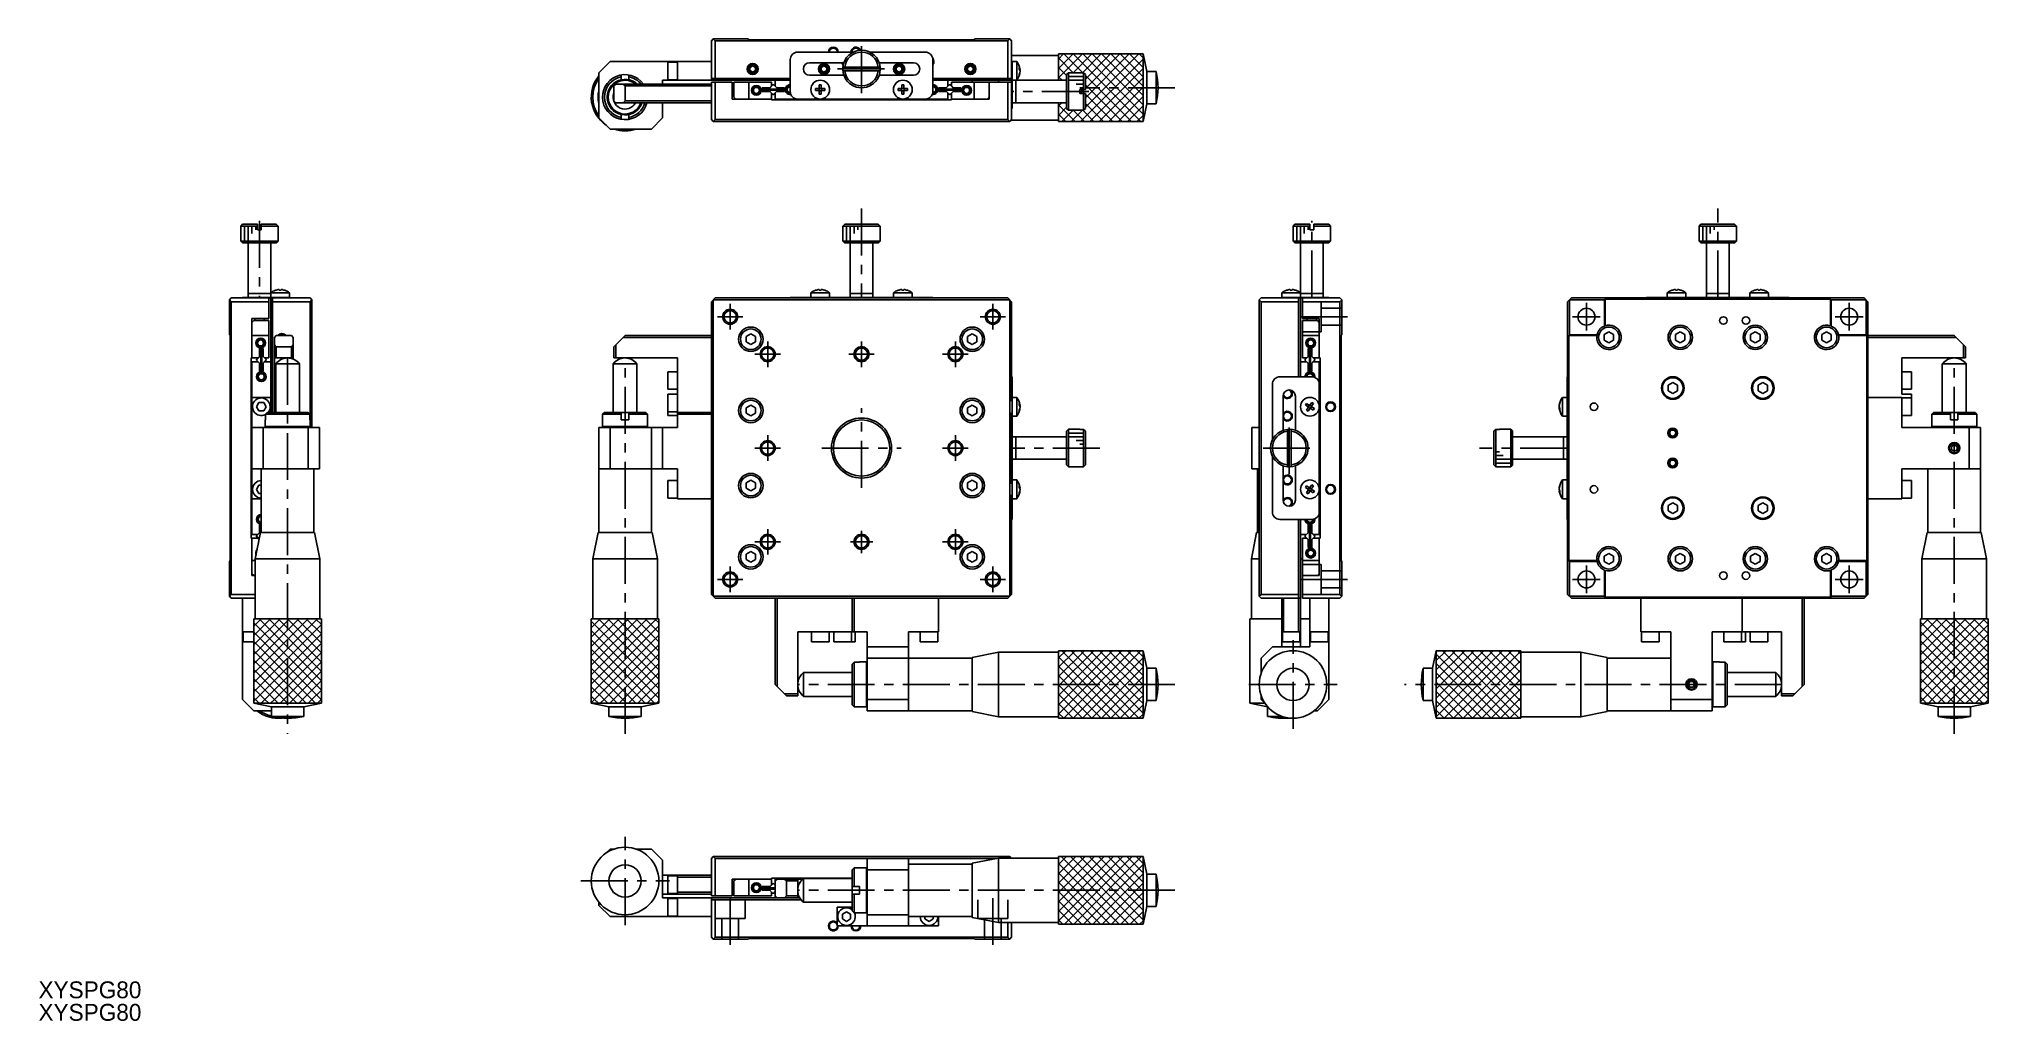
# Model space of a CAD drawing. Extents: x -129 to 390, y 9 to 271.
import ezdxf

# ---------------------------------------------------------------- set-up
doc = ezdxf.new("R2010")
doc.units = 0
doc.header["$LTSCALE"] = 10
doc.linetypes.add('CENTER', pattern=[2, 1.25, -0.25, 0.25, -0.25])
doc.linetypes.add('DASHED', pattern=[3.5, 2, -1.5])
doc.layers.get('0').update_dxf_attribs({"linetype": 'CONTINUOUS'})
doc.layers.add('CENTER', color=1, linetype='CENTER')
doc.styles.get("Standard").update_dxf_attribs({"font": 'FGP教科書体NT-M'})

msp = doc.modelspace()

# ---------------------------------------------------------------- texts
at = {"color": 7}
for p in [(-129.233874, 14.967069), (-129.233874, 8.967069)]:
    msp.add_text('XYSPG80', height=4.5, dxfattribs=at).set_placement(p)

# ---------------------------------------------------------------- linework, layer by layer
at = {"color": 7, "linetype": 'CONTINUOUS'}
for p, q in [((50.05444, 270.105047), (50.55444, 270.605047)), ((50.05444, 259.605047), (50.05444, 270.105047)), ((50.55444, 270.605047), (51.05444, 270.105047)), ((50.55444, 270.605047), (59.85444, 270.605047)), ((51.05444, 270.105047), (51.05444, 260.105047)), ((129.05444, 270.105047), (51.05444, 270.105047)), ((60.05444, 270.405047), (59.85444, 270.605047)), ((120.05444, 270.405047), (60.05444, 270.405047)), ((120.25444, 270.605047), (120.05444, 270.405047)), ((120.25444, 270.605047), (129.55444, 270.605047)), ((129.05444, 270.105047), (129.55444, 270.605047)), ((129.05444, 260.105047), (129.05444, 270.105047)), ((129.55444, 270.605047), (130.05444, 270.105047)), ((130.05444, 270.105047), (130.05444, 249.105047)), ((71.05444, 256.605047), (71.05444, 265.105047)), ((87.87499, 267.105047), (73.05444, 267.105047)), ((107.05444, 267.105047), (92.233889, 267.105047)), ((109.05444, 256.605047), (109.05444, 265.105047)), ((142.55444, 266.205047), (130.05444, 266.205047)), ((166.05444, 261.905047), (165.05444, 266.605047)), ((23.05444, 264.605047), (20.05444, 261.605047)), ((20.05444, 249.605047), (20.05444, 261.605047)), ((23.05444, 264.605047), (50.05444, 264.605047)), ((26.05444, 261.021127), (26.05444, 259.49253)), ((28.05444, 259.49253), (28.05444, 261.021127)), ((41.05444, 264.455047), (38.45444, 264.455047)), ((38.45444, 264.455047), (38.45444, 259.755047)), ((38.45444, 259.755047), (41.05444, 259.755047)), ((41.05444, 264.605047), (41.05444, 259.605047)), ((71.05444, 260.105047), (50.05444, 260.105047)), ((60.30444, 263.03806), (61.05444, 263.471073)), ((60.30444, 262.172035), (60.30444, 263.03806)), ((60.30444, 262.172035), (61.05444, 261.739022)), ((61.05444, 263.471073), (61.80444, 263.03806)), ((61.05444, 261.739022), (61.80444, 262.172035)), ((61.80444, 263.03806), (61.80444, 262.172035)), ((85.334535, 264.255047), (76.20444, 264.255047)), ((85.334535, 260.955047), (76.20444, 260.955047)), ((79.30444, 263.03806), (80.05444, 263.471073)), ((79.30444, 262.172035), (79.30444, 263.03806)), ((79.30444, 262.172035), (80.05444, 261.739022)), ((80.05444, 263.471073), (80.80444, 263.03806)), ((80.05444, 261.739022), (80.80444, 262.172035)), ((80.80444, 263.03806), (80.80444, 262.172035)), ((95.029377, 263.105047), (85.079503, 263.105047)), ((95.029377, 262.105047), (85.079503, 262.105047)), ((85.284744, 264.105047), (85.102797, 264.105047)), ((103.90444, 264.255047), (94.774344, 264.255047)), ((103.90444, 260.955047), (94.774344, 260.955047)), ((99.30444, 263.03806), (100.05444, 263.471073)), ((99.30444, 262.172035), (99.30444, 263.03806)), ((99.30444, 262.172035), (100.05444, 261.739022)), ((100.05444, 263.471073), (100.80444, 263.03806)), ((100.05444, 261.739022), (100.80444, 262.172035)), ((100.80444, 263.03806), (100.80444, 262.172035)), ((109.05444, 264.605047), (109.12944, 264.605047)), ((130.05444, 260.105047), (109.05444, 260.105047)), ((118.30444, 263.03806), (119.05444, 263.471073)), ((118.30444, 262.172035), (118.30444, 263.03806)), ((118.30444, 262.172035), (119.05444, 261.739022)), ((119.05444, 263.471073), (119.80444, 263.03806)), ((119.05444, 261.739022), (119.80444, 262.172035)), ((119.80444, 263.03806), (119.80444, 262.172035)), ((131.426939, 264.605047), (130.05444, 264.605047)), ((130.20444, 264.605047), (130.20444, 252.105047)), ((131.426939, 264.605047), (131.426939, 259.605047)), ((132.095787, 262.58338), (132.095787, 263.015492)), ((132.095787, 263.015492), (132.222924, 262.743992)), ((132.222924, 262.31188), (132.095787, 262.58338)), ((132.095787, 261.212424), (132.222924, 261.617984)), ((132.210148, 261.276253), (132.095787, 260.923149)), ((132.095787, 260.923149), (132.095787, 261.212424)), ((132.287504, 262.46574), (132.158985, 262.46574)), ((132.277041, 261.637671), (132.210148, 261.276253)), ((132.222924, 262.743992), (132.287504, 262.46574)), ((132.287504, 262.033629), (132.222924, 262.31188)), ((132.222924, 261.617984), (132.287504, 262.033629)), ((132.249386, 262.46574), (132.287504, 262.176466)), ((132.287504, 261.744354), (132.249386, 261.744354)), ((132.287504, 262.176466), (132.262388, 262.176466)), ((132.287504, 262.46574), (132.277041, 262.572423)), ((132.287504, 262.176466), (132.277041, 262.105047)), ((132.287504, 261.744354), (132.277041, 261.637671)), ((145.20444, 261.605047), (145.20444, 251.605047)), ((149.20444, 257.105047), (149.20444, 261.605047)), ((149.70444, 261.105047), (149.70444, 257.105047)), ((166.05444, 253.305047), (166.05444, 261.905047)), ((168.55444, 261.905047), (166.05444, 261.905047)), ((168.55444, 261.905047), (168.55444, 253.305047)), ((24.55444, 258.605047), (24.05444, 258.105047)), ((24.05444, 254.105047), (24.05444, 258.105047)), ((24.55444, 258.605047), (50.05444, 258.605047)), ((27.05444, 258.105047), (26.55444, 258.605047)), ((27.05444, 258.105047), (27.05444, 254.105047)), ((50.05444, 258.105047), (27.05444, 258.105047)), ((37.05444, 259.605047), (37.05444, 258.605047)), ((37.05444, 259.605047), (71.05444, 259.605047)), ((50.05444, 249.105047), (50.05444, 259.105047)), ((50.05444, 259.105047), (55.55444, 259.105047)), ((51.05444, 259.105047), (51.05444, 249.105047)), ((55.55444, 254.605047), (55.55444, 259.105047)), ((56.05444, 257.605047), (55.55444, 258.105047)), ((55.55444, 255.105047), (56.05444, 255.605047)), ((66.05444, 254.605047), (55.55444, 254.605047)), ((56.05444, 259.105047), (56.05444, 255.105047)), ((66.05444, 259.105047), (56.05444, 259.105047)), ((56.55444, 254.605047), (56.05444, 255.105047)), ((60.05444, 259.105047), (60.05444, 254.605047)), ((65.640226, 257.605047), (63.55444, 257.605047)), ((63.55444, 257.605047), (63.55444, 256.605047)), ((63.55444, 256.605047), (65.640226, 256.605047)), ((63.75444, 257.255047), (69.35444, 257.255047)), ((63.75444, 257.255047), (63.75444, 256.955047)), ((63.75444, 256.955047), (69.35444, 256.955047)), ((66.377663, 258.342484), (65.317003, 257.281824)), ((65.317003, 256.928271), (66.377663, 255.86761)), ((65.360937, 257.255047), (66.448374, 258.342484)), ((66.05444, 258.019261), (66.05444, 259.105047)), ((66.05444, 254.405047), (66.05444, 256.190834)), ((67.747943, 256.955047), (66.660506, 255.86761)), ((67.468653, 257.605047), (66.731217, 258.342484)), ((66.731217, 255.86761), (67.791877, 256.928271)), ((67.05444, 258.019261), (67.05444, 259.605047)), ((67.05444, 254.605047), (67.05444, 256.190834)), ((113.05444, 254.605047), (67.05444, 254.605047)), ((69.55444, 257.605047), (67.468653, 257.605047)), ((69.55444, 256.605047), (67.468653, 256.605047)), ((69.35444, 256.955047), (69.35444, 257.255047)), ((69.55444, 257.605047), (69.55444, 256.605047)), ((74.62162, 254.604109), (74.62162, 254.430047)), ((77.806207, 257.365047), (78.79444, 257.365047)), ((77.806207, 256.845047), (77.806207, 257.365047)), ((78.79444, 256.845047), (77.806207, 256.845047)), ((78.728678, 256.845047), (78.728678, 257.365047)), ((78.79444, 258.353281), (79.31444, 258.353281)), ((78.79444, 257.365047), (78.79444, 258.353281)), ((78.79444, 257.430809), (79.31444, 257.430809)), ((78.79444, 255.856814), (78.79444, 256.845047)), ((79.31444, 256.779286), (78.79444, 256.779286)), ((79.31444, 255.856814), (78.79444, 255.856814)), ((79.31444, 258.353281), (79.31444, 257.365047)), ((79.31444, 257.365047), (80.302673, 257.365047)), ((79.31444, 256.845047), (79.31444, 255.856814)), ((80.302673, 256.845047), (79.31444, 256.845047)), ((79.380201, 257.365047), (79.380201, 256.845047)), ((80.302673, 257.365047), (80.302673, 256.845047)), ((84.55444, 254.605042), (84.55444, 254.405047)), ((87.55444, 254.405047), (87.55444, 254.605042)), ((88.05444, 254.605042), (88.05444, 254.405047)), ((91.35444, 254.405047), (91.35444, 254.605042)), ((91.55444, 254.605042), (91.55444, 254.405047)), ((92.55444, 254.605042), (92.55444, 254.405047)), ((95.55444, 254.405047), (95.55444, 254.605042)), ((99.806207, 257.365047), (100.79444, 257.365047)), ((99.806207, 256.845047), (99.806207, 257.365047)), ((100.79444, 256.845047), (99.806207, 256.845047)), ((100.728678, 256.845047), (100.728678, 257.365047)), ((100.79444, 258.353281), (101.31444, 258.353281)), ((100.79444, 257.365047), (100.79444, 258.353281)), ((100.79444, 257.430809), (101.31444, 257.430809)), ((100.79444, 255.856814), (100.79444, 256.845047)), ((101.31444, 256.779286), (100.79444, 256.779286)), ((101.31444, 255.856814), (100.79444, 255.856814)), ((101.31444, 258.353281), (101.31444, 257.365047)), ((101.31444, 257.365047), (102.302673, 257.365047)), ((101.31444, 256.845047), (101.31444, 255.856814)), ((102.302673, 256.845047), (101.31444, 256.845047)), ((101.380201, 257.365047), (101.380201, 256.845047)), ((102.302673, 257.365047), (102.302673, 256.845047)), ((102.55444, 254.405047), (102.55444, 254.605047)), ((109.05444, 259.605047), (130.05444, 259.605047)), ((110.55444, 256.605047), (110.55444, 257.605047)), ((112.640226, 257.605047), (110.55444, 257.605047)), ((112.640226, 256.605047), (110.55444, 256.605047)), ((116.35444, 257.255047), (110.75444, 257.255047)), ((110.75444, 256.955047), (110.75444, 257.255047)), ((116.35444, 256.955047), (110.75444, 256.955047)), ((112.317003, 256.928271), (113.377663, 255.86761)), ((112.360937, 256.955047), (113.448374, 255.86761)), ((113.377663, 258.342484), (112.640226, 257.605047)), ((113.05444, 259.605047), (113.05444, 258.019261)), ((113.05444, 256.190834), (113.05444, 254.605047)), ((114.747943, 257.255047), (113.660506, 258.342484)), ((114.791877, 257.281824), (113.731217, 258.342484)), ((113.731217, 255.86761), (114.791877, 256.928271)), ((114.05444, 258.019261), (114.05444, 259.105047)), ((114.05444, 259.105047), (130.05444, 259.105047)), ((114.05444, 256.190834), (114.05444, 254.405047)), ((124.05444, 254.605047), (114.05444, 254.605047)), ((114.468653, 257.605047), (116.55444, 257.605047)), ((116.55444, 256.605047), (114.468653, 256.605047)), ((116.35444, 257.255047), (116.35444, 256.955047)), ((116.55444, 257.605047), (116.55444, 256.605047)), ((119.55444, 259.105047), (119.55444, 259.605047)), ((120.05444, 259.105047), (120.05444, 254.605047)), ((123.55444, 254.605047), (124.05444, 255.105047)), ((124.05444, 259.105047), (124.05444, 254.605047)), ((126.55444, 259.105047), (126.55444, 259.605047)), ((129.05444, 249.105047), (129.05444, 259.105047)), ((131.426939, 259.605047), (130.20444, 259.605047)), ((131.20444, 253.605047), (131.20444, 259.605047)), ((148.20444, 256.105047), (148.20444, 257.105047)), ((148.20444, 257.105047), (149.20444, 257.105047)), ((149.20444, 251.605047), (149.20444, 256.105047)), ((149.20444, 256.105047), (149.70444, 256.105047)), ((149.70444, 256.105047), (149.70444, 252.105047)), ((23.05444, 246.605047), (20.05444, 249.605047)), ((24.05444, 254.105047), (24.55444, 253.605047)), ((50.05444, 253.605047), (24.55444, 253.605047)), ((26.05444, 250.717565), (26.05444, 249.188968)), ((26.55444, 253.605047), (27.05444, 254.105047)), ((27.05444, 254.105047), (50.05444, 254.105047)), ((28.05444, 249.188968), (28.05444, 250.717565)), ((37.05444, 249.605047), (34.05444, 246.605047)), ((37.05444, 253.605047), (37.05444, 249.605047)), ((114.05444, 254.405047), (66.05444, 254.405047)), ((74.62162, 254.430047), (84.55444, 254.430047)), ((130.05444, 252.105047), (130.20444, 252.105047)), ((130.20444, 253.605047), (131.20444, 253.605047)), ((165.05444, 248.605047), (166.05444, 253.305047)), ((166.05444, 253.305047), (168.55444, 253.305047)), ((23.05444, 246.605047), (34.05444, 246.605047)), ((50.55444, 248.605047), (50.05444, 249.105047)), ((51.05444, 249.105047), (50.55444, 248.605047)), ((129.55444, 248.605047), (50.55444, 248.605047)), ((51.05444, 249.105047), (129.05444, 249.105047)), ((129.55444, 248.605047), (129.05444, 249.105047)), ((130.05444, 249.105047), (129.55444, 248.605047)), ((129.95444, 249.005047), (142.55444, 249.005047)), ((-74.860944, 221.24094), (-75.360944, 220.74094)), ((-70.860944, 220.74094), (-75.360944, 220.74094)), ((-75.360944, 220.74094), (-75.360944, 216.74094)), ((-74.860944, 221.24094), (-70.860944, 221.24094)), ((-70.860944, 221.24094), (-70.860944, 219.74094)), ((-69.860944, 219.74094), (-70.860944, 219.74094)), ((-69.860944, 221.24094), (-65.860944, 221.24094)), ((-69.860944, 219.74094), (-69.860944, 221.24094)), ((-65.360944, 220.74094), (-69.860944, 220.74094)), ((-65.360944, 220.74094), (-65.860944, 221.24094)), ((-65.360944, 216.74094), (-65.360944, 220.74094)), ((85.079503, 219.74094), (85.05444, 219.74094)), ((85.05444, 219.74094), (85.05444, 216.74094)), ((85.079503, 220.74094), (85.582304, 221.24094)), ((85.079503, 220.74094), (85.079503, 219.74094)), ((95.029377, 220.74094), (85.079503, 220.74094)), ((85.582304, 221.24094), (94.526576, 221.24094)), ((94.526576, 221.24094), (95.029377, 220.74094)), ((95.029377, 219.74094), (95.029377, 220.74094)), ((95.05444, 219.74094), (95.029377, 219.74094)), ((95.05444, 216.74094), (95.05444, 219.74094)), ((205.522952, 221.24094), (205.022952, 220.74094)), ((209.522952, 220.74094), (205.022952, 220.74094)), ((205.022952, 220.74094), (205.022952, 216.74094)), ((205.522952, 221.24094), (209.522952, 221.24094)), ((209.522952, 221.24094), (209.522952, 219.74094)), ((210.522952, 219.74094), (209.522952, 219.74094)), ((210.522952, 221.24094), (214.522952, 221.24094)), ((210.522952, 219.74094), (210.522952, 221.24094)), ((215.022952, 220.74094), (210.522952, 220.74094)), ((215.022952, 220.74094), (214.522952, 221.24094)), ((215.022952, 216.74094), (215.022952, 220.74094)), ((313.190875, 219.74094), (313.190875, 216.74094)), ((313.215938, 219.74094), (313.190875, 219.74094)), ((313.215938, 220.74094), (313.718739, 221.24094)), ((323.165812, 220.74094), (313.215938, 220.74094)), ((313.215938, 220.74094), (313.215938, 219.74094)), ((322.663011, 221.24094), (313.718739, 221.24094)), ((322.663011, 221.24094), (323.165812, 220.74094)), ((323.165812, 219.74094), (323.165812, 220.74094)), ((323.190875, 219.74094), (323.165812, 219.74094)), ((323.190875, 216.74094), (323.190875, 219.74094)), ((-75.360944, 216.74094), (-65.360944, 216.74094)), ((-75.360944, 216.74094), (-74.860944, 216.24094)), ((-65.860944, 216.24094), (-74.860944, 216.24094)), ((-73.360944, 216.24094), (-73.360944, 201.74094)), ((-67.360944, 201.74094), (-67.360944, 216.24094)), ((-65.860944, 216.24094), (-65.360944, 216.74094)), ((85.05444, 216.74094), (95.05444, 216.74094)), ((85.05444, 216.74094), (85.55444, 216.24094)), ((94.55444, 216.24094), (85.55444, 216.24094)), ((87.05444, 216.24094), (87.05444, 201.74094)), ((93.05444, 201.74094), (93.05444, 216.24094)), ((94.55444, 216.24094), (95.05444, 216.74094)), ((205.022952, 216.74094), (205.522952, 216.24094)), ((205.022952, 216.74094), (215.022952, 216.74094)), ((214.522952, 216.24094), (205.522952, 216.24094)), ((207.022952, 216.24094), (207.022952, 201.74094)), ((213.022952, 201.74094), (213.022952, 216.24094)), ((214.522952, 216.24094), (215.022952, 216.74094)), ((313.190875, 216.74094), (323.190875, 216.74094)), ((313.190875, 216.74094), (313.690875, 216.24094)), ((322.690875, 216.24094), (313.690875, 216.24094)), ((315.190875, 216.24094), (315.190875, 201.74094)), ((321.190875, 201.74094), (321.190875, 216.24094)), ((322.690875, 216.24094), (323.190875, 216.74094)), ((-67.360944, 202.74094), (-73.360944, 202.74094)), ((-67.360944, 202.963439), (-62.360944, 202.963439)), ((-66.109177, 203.632287), (-66.112919, 203.639961)), ((-65.120944, 203.632287), (-65.120944, 203.824004)), ((-64.600944, 203.632287), (-65.120944, 203.632287)), ((-64.600944, 203.824004), (-64.600944, 203.632287)), ((-63.608968, 203.639961), (-63.61271, 203.632287)), ((-62.360944, 201.59094), (-62.360944, 202.963439)), ((76.55444, 202.963439), (81.55444, 202.963439)), ((76.55444, 202.963439), (76.55444, 201.74094)), ((77.806207, 203.632287), (77.802464, 203.639961)), ((78.79444, 203.632287), (78.79444, 203.824004)), ((79.31444, 203.632287), (78.79444, 203.632287)), ((79.31444, 203.824004), (79.31444, 203.632287)), ((80.306416, 203.639961), (80.302673, 203.632287)), ((81.55444, 201.74094), (81.55444, 202.963439)), ((93.05444, 202.74094), (87.05444, 202.74094)), ((98.55444, 202.963439), (103.55444, 202.963439)), ((98.55444, 202.963439), (98.55444, 201.74094)), ((99.806207, 203.632287), (99.802464, 203.639961)), ((100.79444, 203.632287), (100.79444, 203.824004)), ((101.31444, 203.632287), (100.79444, 203.632287)), ((101.31444, 203.824004), (101.31444, 203.632287)), ((102.306416, 203.639961), (102.302673, 203.632287)), ((103.55444, 201.74094), (103.55444, 202.963439)), ((202.022952, 202.963439), (207.022952, 202.963439)), ((202.022952, 202.963439), (202.022952, 201.59094)), ((203.274719, 203.632287), (203.270976, 203.639961)), ((204.262952, 203.632287), (204.262952, 203.824004)), ((204.782952, 203.632287), (204.262952, 203.632287)), ((204.782952, 203.824004), (204.782952, 203.632287)), ((205.774928, 203.639961), (205.771185, 203.632287)), ((213.022952, 202.74094), (207.022952, 202.74094)), ((304.690875, 202.963439), (309.690875, 202.963439)), ((304.690875, 202.963439), (304.690875, 201.74094)), ((305.942642, 203.632287), (305.938899, 203.639961)), ((306.930875, 203.632287), (306.930875, 203.824004)), ((307.450875, 203.632287), (306.930875, 203.632287)), ((307.450875, 203.824004), (307.450875, 203.632287)), ((308.442851, 203.639961), (308.439108, 203.632287)), ((309.690875, 201.74094), (309.690875, 202.963439)), ((321.190875, 202.74094), (315.190875, 202.74094)), ((326.690875, 202.963439), (331.690875, 202.963439)), ((326.690875, 202.963439), (326.690875, 201.74094)), ((327.942642, 203.632287), (327.938899, 203.639961)), ((328.930875, 203.632287), (328.930875, 203.824004)), ((329.450875, 203.632287), (328.930875, 203.632287)), ((329.450875, 203.824004), (329.450875, 203.632287)), ((330.442851, 203.639961), (330.439108, 203.632287)), ((331.690875, 201.74094), (331.690875, 202.963439)), ((-78.360944, 201.09094), (-77.860944, 201.59094)), ((-77.860944, 200.59094), (-78.360944, 201.09094)), ((-78.360944, 191.79094), (-78.360944, 201.09094)), ((-77.860944, 201.59094), (-56.860944, 201.59094)), ((-67.860944, 200.59094), (-77.860944, 200.59094)), ((-77.860944, 200.59094), (-77.860944, 122.59094)), ((-74.860944, 201.59094), (-74.860944, 201.74094)), ((-74.860944, 201.74094), (-62.360944, 201.74094)), ((-67.860944, 201.59094), (-67.860944, 196.09094)), ((-67.360944, 201.59094), (-67.360944, 171.09094)), ((-66.860944, 201.59094), (-66.860944, 171.09094)), ((-56.860944, 200.59094), (-66.860944, 200.59094)), ((-56.860944, 201.59094), (-56.360944, 201.09094)), ((-56.360944, 201.09094), (-56.860944, 200.59094)), ((-56.860944, 167.09094), (-56.860944, 200.59094)), ((-56.360944, 201.09094), (-56.360944, 167.09094)), ((51.05444, 201.59094), (50.05444, 200.59094)), ((50.05444, 122.59094), (50.05444, 200.59094)), ((50.55444, 201.09094), (50.55444, 122.09094)), ((129.55444, 201.09094), (50.55444, 201.09094)), ((51.05444, 201.59094), (129.05444, 201.59094)), ((71.05444, 201.59094), (71.05444, 201.74094)), ((71.05444, 201.74094), (109.05444, 201.74094)), ((109.05444, 201.59094), (109.05444, 201.74094)), ((130.05444, 200.59094), (129.05444, 201.59094)), ((129.55444, 122.09094), (129.55444, 201.09094)), ((130.05444, 200.59094), (130.054435, 174.09094)), ((196.022952, 201.09094), (196.522952, 201.59094)), ((196.022952, 122.09094), (196.022952, 201.09094)), ((196.522952, 200.59094), (196.022952, 201.09094)), ((217.522952, 201.59094), (196.522952, 201.59094)), ((196.522952, 200.59094), (196.522952, 122.59094)), ((206.522952, 200.59094), (196.522952, 200.59094)), ((202.022952, 201.74094), (214.522952, 201.74094)), ((206.522952, 201.59094), (206.522952, 180.59094)), ((207.022952, 180.59094), (207.022952, 201.59094)), ((207.522952, 196.09094), (207.522952, 201.59094)), ((217.522952, 200.59094), (207.522952, 200.59094)), ((214.522952, 201.59094), (214.522952, 201.74094)), ((218.022952, 201.09094), (217.522952, 201.59094)), ((218.022952, 201.09094), (217.522952, 200.59094)), ((217.522952, 122.59094), (217.522952, 200.59094)), ((218.022952, 201.09094), (218.022952, 191.79094)), ((279.190875, 201.59094), (278.190875, 200.59094)), ((278.190875, 122.59094), (278.190875, 200.59094)), ((287.990875, 201.09094), (278.690875, 201.09094)), ((278.690875, 201.09094), (278.690875, 191.79094)), ((357.190875, 201.59094), (279.190875, 201.59094)), ((287.990875, 201.09094), (288.190875, 201.29094)), ((287.990875, 194.111288), (287.990875, 201.09094)), ((288.190875, 201.29094), (348.190875, 201.29094)), ((288.190875, 194.183269), (288.190875, 201.29094)), ((299.190875, 201.59094), (299.190875, 201.74094)), ((337.190875, 201.74094), (299.190875, 201.74094)), ((337.190875, 201.59094), (337.190875, 201.74094)), ((348.190875, 201.29094), (348.390875, 201.09094)), ((348.190875, 194.183269), (348.190875, 201.29094)), ((357.690875, 201.09094), (348.390875, 201.09094)), ((348.390875, 201.09094), (348.390875, 194.111288)), ((358.190875, 200.59094), (357.190875, 201.59094)), ((357.690875, 191.79094), (357.690875, 201.09094)), ((358.190875, 122.59094), (358.190875, 200.59094)), ((-72.360944, 196.09094), (-67.860944, 196.09094)), ((-72.360944, 196.09094), (-72.360944, 185.59094)), ((-71.860944, 195.59094), (-72.360944, 195.09094)), ((-71.860944, 196.09094), (-71.360944, 195.59094)), ((-67.860944, 195.59094), (-71.860944, 195.59094)), ((-69.360944, 195.59094), (-68.860944, 196.09094)), ((-67.860944, 185.59094), (-67.860944, 195.59094)), ((207.522952, 196.09094), (212.022952, 196.09094)), ((207.522952, 195.59094), (211.522952, 195.59094)), ((207.522952, 185.59094), (207.522952, 195.59094)), ((208.522952, 196.09094), (209.022952, 195.59094)), ((211.022952, 195.59094), (211.522952, 196.09094)), ((211.522952, 195.59094), (212.022952, 195.09094)), ((212.022952, 196.09094), (212.022952, 185.59094)), ((289.190875, 192.534316), (287.940875, 191.812628)), ((289.190875, 192.534316), (290.440875, 191.812628)), ((308.190875, 192.534316), (306.940875, 191.812628)), ((308.190875, 192.534316), (309.440875, 191.812628)), ((328.190875, 192.534316), (326.940875, 191.812628)), ((328.190875, 192.534316), (329.440875, 191.812628)), ((347.190875, 192.534316), (345.940875, 191.812628)), ((347.190875, 192.534316), (348.440875, 191.812628)), ((-78.360944, 191.79094), (-78.160944, 191.59094)), ((-78.160944, 191.59094), (-78.160944, 131.59094)), ((-67.860944, 191.59094), (-72.360944, 191.59094)), ((-70.360944, 188.09094), (-69.360944, 188.09094)), ((-70.360944, 188.09094), (-70.360944, 186.005154)), ((-70.010944, 187.89094), (-69.710944, 187.89094)), ((-70.010944, 182.29094), (-70.010944, 187.89094)), ((-69.710944, 182.29094), (-69.710944, 187.89094)), ((-69.360944, 188.09094), (-69.360944, 186.005154)), ((-65.860944, 191.59094), (-66.360944, 191.09094)), ((-66.360944, 171.09094), (-66.360944, 191.09094)), ((-66.360944, 189.09094), (-65.860944, 188.59094)), ((-65.860944, 191.59094), (-61.860944, 191.59094)), ((-65.860944, 188.59094), (-65.860944, 185.59094)), ((-61.860944, 188.59094), (-65.860944, 188.59094)), ((-61.360944, 191.09094), (-61.860944, 191.59094)), ((-61.860944, 188.59094), (-61.360944, 189.09094)), ((-61.860944, 185.59094), (-61.860944, 188.59094)), ((-61.360944, 191.09094), (-61.360944, 185.298883)), ((24.05444, 188.59094), (27.05444, 191.59094)), ((24.05444, 185.59094), (24.05444, 188.59094)), ((24.55444, 189.09094), (24.55444, 185.59094)), ((50.05444, 191.09094), (26.55444, 191.09094)), ((27.05444, 191.59094), (50.05444, 191.59094)), ((59.30444, 191.312628), (60.55444, 192.034316)), ((59.30444, 189.869252), (59.30444, 191.312628)), ((60.55444, 189.147564), (59.30444, 189.869252)), ((60.55444, 192.034316), (61.80444, 191.312628)), ((61.80444, 189.869252), (60.55444, 189.147564)), ((61.80444, 191.312628), (61.80444, 189.869252)), ((118.30444, 191.312628), (119.55444, 192.034316)), ((118.30444, 189.869252), (118.30444, 191.312628)), ((119.55444, 189.147564), (118.30444, 189.869252)), ((119.55444, 192.034316), (120.80444, 191.312628)), ((120.80444, 189.869252), (119.55444, 189.147564)), ((120.80444, 191.312628), (120.80444, 189.869252)), ((207.522952, 191.59094), (212.022952, 191.59094)), ((209.022952, 188.09094), (210.022952, 188.09094)), ((209.022952, 188.09094), (209.022952, 186.005154)), ((209.372952, 182.29094), (209.372952, 187.89094)), ((209.372952, 187.89094), (209.672952, 187.89094)), ((209.672952, 182.29094), (209.672952, 187.89094)), ((210.022952, 188.09094), (210.022952, 186.005154)), ((218.022952, 191.79094), (217.822952, 191.59094)), ((217.822952, 191.590996), (217.822952, 131.59094)), ((278.490875, 191.59094), (278.690875, 191.79094)), ((278.490875, 131.59094), (278.490875, 191.59094)), ((278.490875, 191.59094), (285.979567, 191.59094)), ((278.690875, 191.79094), (286.017155, 191.79094)), ((287.940875, 191.812628), (287.940875, 190.369252)), ((287.940875, 190.369252), (289.190875, 189.647564)), ((290.440875, 190.369252), (289.190875, 189.647564)), ((290.440875, 191.812628), (290.440875, 190.369252)), ((306.940875, 191.812628), (306.940875, 190.369252)), ((306.940875, 190.369252), (308.190875, 189.647564)), ((309.440875, 190.369252), (308.190875, 189.647564)), ((309.440875, 191.812628), (309.440875, 190.369252)), ((326.940875, 191.812628), (326.940875, 190.369252)), ((326.940875, 190.369252), (328.190875, 189.647564)), ((329.440875, 190.369252), (328.190875, 189.647564)), ((329.440875, 191.812628), (329.440875, 190.369252)), ((345.940875, 191.812628), (345.940875, 190.369252)), ((345.940875, 190.369252), (347.190875, 189.647564)), ((348.440875, 190.369252), (347.190875, 189.647564)), ((348.440875, 191.812628), (348.440875, 190.369252)), ((350.364595, 191.79094), (357.690875, 191.79094)), ((350.402183, 191.59094), (357.890875, 191.59094)), ((357.690875, 191.79094), (357.890875, 191.59094)), ((357.890875, 191.59094), (357.890875, 131.59094)), ((358.190875, 191.59094), (381.190875, 191.59094)), ((381.690875, 191.09094), (358.190875, 191.09094)), ((381.190875, 191.59094), (384.190875, 188.59094)), ((383.690875, 185.59094), (383.690875, 189.09094)), ((384.190875, 188.59094), (384.190875, 185.59094)), ((-72.560944, 185.59094), (-70.775157, 185.59094)), ((-72.560944, 185.59094), (-72.560944, 137.59094)), ((-72.360944, 184.59094), (-70.775157, 184.59094)), ((-72.360944, 138.59094), (-72.360944, 184.59094)), ((-70.010944, 186.284443), (-71.098381, 185.197006)), ((-70.360944, 186.005154), (-71.098381, 185.267717)), ((-71.098381, 184.914163), (-70.360944, 184.176727)), ((-70.360944, 184.176727), (-70.360944, 182.09094)), ((-69.360944, 182.09094), (-70.360944, 182.09094)), ((-69.710944, 182.29094), (-70.010944, 182.29094)), ((-69.710944, 183.897437), (-68.623507, 184.984874)), ((-68.623507, 185.267717), (-69.684167, 186.328377)), ((-69.684167, 183.853503), (-68.623507, 184.914163)), ((-69.360944, 184.176727), (-69.360944, 182.09094)), ((-67.860944, 185.59094), (-68.94673, 185.59094)), ((-68.94673, 184.59094), (-67.360944, 184.59094)), ((-61.360944, 185.59094), (-66.360944, 185.59094)), ((-66.035944, 184.02376), (-66.035944, 171.09094)), ((-59.685944, 184.02376), (-66.035944, 184.02376)), ((-59.685944, 171.09094), (-59.685944, 184.02376)), ((30.22944, 184.02376), (23.87944, 184.02376)), ((23.87944, 184.02376), (23.87944, 171.09094)), ((41.05444, 185.59094), (24.05444, 185.59094)), ((30.22944, 171.09094), (30.22944, 184.02376)), ((41.05444, 181.94094), (38.45444, 181.94094)), ((38.45444, 181.94094), (38.45444, 177.24094)), ((41.05444, 167.09094), (41.05444, 185.59094)), ((207.022952, 184.59094), (208.608738, 184.59094)), ((208.608738, 185.59094), (207.522952, 185.59094)), ((209.372952, 186.284443), (208.285515, 185.197006)), ((209.022952, 186.005154), (208.285515, 185.267717)), ((208.285515, 184.914163), (209.022952, 184.176727)), ((209.022952, 184.176727), (209.022952, 182.09094)), ((210.022952, 182.09094), (209.022952, 182.09094)), ((209.672952, 182.29094), (209.372952, 182.29094)), ((209.672952, 183.897437), (210.760389, 184.984874)), ((210.760389, 185.267717), (209.699729, 186.328377)), ((209.699729, 183.853503), (210.760389, 184.914163)), ((210.022952, 184.176727), (210.022952, 182.09094)), ((210.437166, 185.59094), (212.222952, 185.59094)), ((210.437166, 184.59094), (212.022952, 184.59094)), ((212.022952, 138.59094), (212.022952, 184.59094)), ((212.222952, 185.59094), (212.222952, 137.59094)), ((367.190875, 175.94094), (367.190875, 185.59094)), ((384.190875, 185.59094), (367.190875, 185.59094)), ((369.790875, 181.94094), (367.190875, 181.94094)), ((369.790875, 177.24094), (369.790875, 181.94094)), ((378.015875, 184.02376), (378.015875, 171.09094)), ((384.365875, 184.02376), (378.015875, 184.02376)), ((384.365875, 171.09094), (384.365875, 184.02376)), ((38.45444, 177.24094), (41.05444, 177.24094)), ((130.05444, 180.59094), (130.20444, 180.59094)), ((130.20444, 142.59094), (130.20444, 180.59094)), ((199.522952, 178.59094), (199.522952, 163.77039)), ((210.022952, 180.59094), (201.522952, 180.59094)), ((278.040875, 142.59094), (278.040875, 180.59094)), ((278.190875, 180.59094), (278.040875, 180.59094)), ((306.190875, 179.034316), (304.940875, 178.312628)), ((304.940875, 178.312628), (304.940875, 176.869252)), ((304.940875, 176.869252), (306.190875, 176.147564)), ((306.190875, 179.034316), (307.440875, 178.312628)), ((307.440875, 176.869252), (306.190875, 176.147564)), ((307.440875, 178.312628), (307.440875, 176.869252)), ((330.190875, 179.034316), (328.940875, 178.312628)), ((328.940875, 178.312628), (328.940875, 176.869252)), ((328.940875, 176.869252), (330.190875, 176.147564)), ((330.190875, 179.034316), (331.440875, 178.312628)), ((331.440875, 176.869252), (330.190875, 176.147564)), ((331.440875, 178.312628), (331.440875, 176.869252)), ((367.190875, 177.24094), (369.790875, 177.24094)), ((-72.360944, 175.09094), (-67.360944, 175.09094)), ((-70.496029, 173.69094), (-71.131114, 172.59094)), ((-71.131114, 172.59094), (-70.496029, 171.49094)), ((-70.496029, 173.69094), (-69.225858, 173.69094)), ((-70.496029, 171.49094), (-69.225858, 171.49094)), ((-69.225858, 173.69094), (-68.590773, 172.59094)), ((-68.590773, 172.59094), (-69.225858, 171.49094)), ((41.05444, 175.94094), (38.45444, 175.94094)), ((38.45444, 175.94094), (38.45444, 171.24094)), ((59.30444, 172.312628), (60.55444, 173.034316)), ((59.30444, 170.869252), (59.30444, 172.312628)), ((60.55444, 173.034316), (61.80444, 172.312628)), ((61.80444, 172.312628), (61.80444, 170.869252)), ((118.30444, 172.312628), (119.55444, 173.034316)), ((118.30444, 170.869252), (118.30444, 172.312628)), ((119.55444, 173.034316), (120.80444, 172.312628)), ((120.80444, 172.312628), (120.80444, 170.869252)), ((131.426939, 175.09094), (130.20444, 175.09094)), ((131.426939, 175.09094), (131.426939, 170.09094)), ((132.095787, 173.069273), (132.095787, 173.501384)), ((132.095787, 173.501384), (132.222924, 173.229884)), ((132.222924, 172.797773), (132.095787, 173.069273)), ((132.095787, 171.698316), (132.222924, 172.103877)), ((132.210148, 171.762145), (132.095787, 171.409042)), ((132.095787, 171.409042), (132.095787, 171.698316)), ((132.287504, 172.951633), (132.158985, 172.951633)), ((132.277041, 172.123564), (132.210148, 171.762145)), ((132.222924, 173.229884), (132.287504, 172.951633)), ((132.287504, 172.519522), (132.222924, 172.797773)), ((132.222924, 172.103877), (132.287504, 172.519522)), ((132.249386, 172.951633), (132.287504, 172.662358)), ((132.287504, 172.230247), (132.249386, 172.230247)), ((132.287504, 172.662358), (132.262388, 172.662358)), ((132.287504, 172.951633), (132.277041, 173.058316)), ((132.287504, 172.662358), (132.277041, 172.59094)), ((132.287504, 172.230247), (132.277041, 172.123564)), ((202.372952, 175.44094), (202.372952, 166.310845)), ((205.672952, 175.44094), (205.672952, 166.310845)), ((208.341054, 173.069273), (208.630328, 173.501384)), ((209.162259, 172.519522), (208.341054, 173.069273)), ((208.612508, 171.698316), (209.162259, 172.519522)), ((209.044619, 171.409042), (208.612508, 171.698316)), ((208.630328, 173.501384), (209.451534, 172.951633)), ((209.59437, 172.230247), (209.044619, 171.409042)), ((209.107612, 172.556105), (209.396887, 172.988216)), ((209.557787, 172.1756), (209.125676, 172.464875)), ((209.451534, 172.951633), (210.001285, 173.772838)), ((209.488117, 173.00628), (209.920228, 172.717005)), ((210.415576, 171.680496), (209.59437, 172.230247)), ((209.938292, 172.625776), (209.649017, 172.193664)), ((210.433396, 173.483564), (209.883645, 172.662358)), ((209.883645, 172.662358), (210.70485, 172.112607)), ((210.001285, 173.772838), (210.433396, 173.483564)), ((210.70485, 172.112607), (210.415576, 171.680496)), ((276.022391, 173.078004), (275.957811, 172.662358)), ((275.957811, 172.951633), (275.968274, 173.058316)), ((275.957811, 172.951633), (275.995929, 172.951633)), ((275.957811, 172.662358), (276.022391, 172.384107)), ((275.957811, 172.519522), (275.968274, 172.59094)), ((275.995929, 172.230247), (275.957811, 172.519522)), ((275.957811, 172.519522), (275.982927, 172.519522)), ((275.957811, 172.230247), (275.968274, 172.123564)), ((275.957811, 172.230247), (276.086329, 172.230247)), ((276.022391, 171.951996), (275.957811, 172.230247)), ((275.968274, 173.058316), (276.035166, 173.419735)), ((276.149528, 173.483564), (276.022391, 173.078004)), ((276.022391, 172.384107), (276.149528, 172.112607)), ((276.149528, 171.680496), (276.022391, 171.951996)), ((276.035166, 173.419735), (276.149528, 173.772838)), ((276.149528, 173.772838), (276.149528, 173.483564)), ((276.149528, 172.112607), (276.149528, 171.680496)), ((276.818376, 170.09094), (276.818376, 175.09094)), ((278.040875, 175.09094), (276.818376, 175.09094)), ((367.190875, 175.09094), (358.190875, 175.09094)), ((369.790875, 175.94094), (367.190875, 175.94094)), ((367.190875, 175.09094), (367.190875, 167.09094)), ((369.790875, 174.94094), (367.190875, 174.94094)), ((369.790875, 170.24094), (369.790875, 175.94094)), ((-54.360944, 167.09094), (-72.560944, 167.09094)), ((-69.360944, 167.09094), (-69.360944, 156.09094)), ((-68.860944, 169.09094), (-68.777023, 169.09094)), ((-68.860944, 169.09094), (-68.860944, 167.29094)), ((-68.860944, 167.29094), (-56.860944, 167.29094)), ((-68.860944, 167.29094), (-68.660944, 167.09094)), ((-68.777023, 170.59094), (-68.269271, 171.09094)), ((-68.777023, 169.09094), (-68.777023, 170.59094)), ((-56.944864, 170.59094), (-68.777023, 170.59094)), ((-68.269271, 171.09094), (-57.452617, 171.09094)), ((-57.452617, 171.09094), (-56.944864, 170.59094)), ((-57.360944, 156.09094), (-57.360944, 167.09094)), ((-57.060944, 167.09094), (-56.860944, 167.29094)), ((-56.944864, 170.59094), (-56.944864, 169.09094)), ((-56.944864, 169.09094), (-56.860944, 169.09094)), ((-54.360944, 156.09094), (-54.360944, 167.09094)), ((41.05444, 167.09094), (20.05444, 167.09094)), ((20.05444, 167.09094), (20.05444, 139.09094)), ((21.55444, 171.09094), (21.05444, 170.59094)), ((26.05444, 170.59094), (21.05444, 170.59094)), ((21.05444, 170.59094), (21.05444, 167.29094)), ((21.05444, 167.29094), (33.05444, 167.29094)), ((21.05444, 167.29094), (21.25444, 167.09094)), ((21.55444, 171.09094), (32.55444, 171.09094)), ((23.05444, 167.09094), (23.05444, 156.09094)), ((26.05444, 171.09094), (26.05444, 169.09094)), ((26.05444, 169.09094), (28.05444, 169.09094)), ((28.05444, 169.09094), (28.05444, 171.09094)), ((33.05444, 170.59094), (28.05444, 170.59094)), ((33.05444, 170.59094), (32.55444, 171.09094)), ((32.85444, 167.09094), (33.05444, 167.29094)), ((33.05444, 167.29094), (33.05444, 170.59094)), ((34.05444, 139.09094), (34.05444, 167.09094)), ((37.05444, 167.09094), (37.05444, 156.09094)), ((38.45444, 171.24094), (41.05444, 171.24094)), ((38.45444, 171.149683), (38.45444, 170.24094)), ((38.45444, 170.24094), (41.05444, 170.24094)), ((41.05444, 171.09094), (50.05444, 171.09094)), ((50.05444, 170.59094), (41.05444, 170.59094)), ((60.55444, 170.147564), (59.30444, 170.869252)), ((61.80444, 170.869252), (60.55444, 170.147564)), ((119.55444, 170.147564), (118.30444, 170.869252)), ((120.80444, 170.869252), (119.55444, 170.147564)), ((130.054435, 171.09094), (130.054435, 152.09094)), ((130.20444, 170.09094), (131.426939, 170.09094)), ((145.20444, 166.59094), (144.70444, 166.09094)), ((145.20444, 166.59094), (145.20444, 156.59094)), ((148.20444, 166.59094), (145.20444, 166.59094)), ((148.20444, 166.565877), (148.20444, 166.59094)), ((149.20444, 166.565877), (148.20444, 166.565877)), ((149.20444, 156.616003), (149.20444, 166.565877)), ((149.20444, 166.565877), (149.70444, 166.063076)), ((194.022952, 156.09094), (194.022952, 167.09094)), ((194.022952, 167.09094), (196.022952, 167.09094)), ((203.522952, 156.616003), (203.522952, 166.565877)), ((204.522952, 166.565877), (204.522952, 156.616003)), ((212.222952, 167.09094), (212.022952, 167.09094)), ((258.540875, 166.063076), (259.040875, 166.565877)), ((259.040875, 166.565877), (259.040875, 156.616003)), ((260.040875, 166.565877), (259.040875, 166.565877)), ((260.040875, 166.59094), (260.040875, 166.565877)), ((263.040875, 166.59094), (260.040875, 166.59094)), ((263.040875, 156.59094), (263.040875, 166.59094)), ((263.540875, 166.09094), (263.040875, 166.59094)), ((276.818376, 170.09094), (278.040875, 170.09094)), ((367.190875, 170.24094), (369.790875, 170.24094)), ((367.190875, 167.09094), (388.190875, 167.09094)), ((375.690875, 171.09094), (375.190875, 170.59094)), ((380.190875, 170.59094), (375.190875, 170.59094)), ((375.190875, 170.59094), (375.190875, 167.29094)), ((375.190875, 167.29094), (375.390875, 167.09094)), ((375.190875, 167.29094), (387.190875, 167.29094)), ((375.690875, 171.09094), (380.190875, 171.09094)), ((380.190875, 171.09094), (380.190875, 169.09094)), ((380.190875, 169.09094), (382.190875, 169.09094)), ((380.224589, 171.09094), (382.145513, 171.09094)), ((382.190875, 169.09094), (382.190875, 171.09094)), ((382.190875, 171.09094), (386.690875, 171.09094)), ((387.190875, 170.59094), (382.190875, 170.59094)), ((385.190875, 156.09094), (385.190875, 167.09094)), ((387.190875, 170.59094), (386.690875, 171.09094)), ((386.990875, 167.09094), (387.190875, 167.29094)), ((387.190875, 167.29094), (387.190875, 170.59094)), ((388.190875, 139.09094), (388.190875, 167.09094)), ((-72.560944, 164.09094), (-72.360944, 164.09094)), ((144.70444, 164.59094), (130.20444, 164.59094)), ((131.20444, 158.59094), (131.20444, 164.59094)), ((144.70444, 157.09094), (144.70444, 166.09094)), ((149.70444, 157.118804), (149.70444, 166.063076)), ((212.022952, 164.09094), (212.222952, 164.09094)), ((258.540875, 157.118804), (258.540875, 166.063076)), ((263.540875, 166.09094), (263.540875, 157.09094)), ((278.040875, 164.59094), (263.540875, 164.59094)), ((277.040875, 164.59094), (277.040875, 158.59094)), ((380.440875, 162.023953), (381.190875, 162.456966)), ((380.440875, 162.023953), (380.440875, 161.157927)), ((380.440875, 161.157927), (381.190875, 160.724915)), ((381.190875, 162.456966), (381.940875, 162.023953)), ((381.190875, 160.724915), (381.940875, 161.157927)), ((381.940875, 162.023953), (381.940875, 161.157927)), ((-72.360944, 159.09094), (-72.560944, 159.09094)), ((-72.560944, 156.09094), (-54.360944, 156.09094)), ((-69.860944, 156.09094), (-69.860944, 139.09094)), ((-55.860944, 139.09094), (-55.860944, 156.09094)), ((41.05444, 156.09094), (20.05444, 156.09094)), ((41.05444, 156.09094), (41.05444, 148.09094)), ((130.20444, 158.59094), (144.70444, 158.59094)), ((144.70444, 157.09094), (145.20444, 156.59094)), ((145.20444, 156.59094), (148.20444, 156.59094)), ((148.20444, 156.616003), (149.20444, 156.616003)), ((148.20444, 156.59094), (148.20444, 156.616003)), ((149.70444, 157.118804), (149.20444, 156.616003)), ((196.022952, 156.09094), (194.022952, 156.09094)), ((195.522952, 156.09094), (195.522952, 139.09094)), ((199.522952, 159.411491), (199.522952, 144.59094)), ((202.372952, 156.871035), (202.372952, 147.74094)), ((205.672952, 156.871035), (205.672952, 147.74094)), ((212.222952, 159.09094), (212.022952, 159.09094)), ((212.022952, 156.09094), (212.222952, 156.09094)), ((259.040875, 156.616003), (258.540875, 157.118804)), ((259.040875, 156.616003), (260.040875, 156.616003)), ((260.040875, 156.616003), (260.040875, 156.59094)), ((260.040875, 156.59094), (263.040875, 156.59094)), ((263.040875, 156.59094), (263.540875, 157.09094)), ((263.540875, 158.59094), (278.040875, 158.59094)), ((388.190875, 156.09094), (367.190875, 156.09094)), ((367.190875, 156.09094), (367.190875, 148.09094)), ((374.190875, 156.09094), (374.190875, 139.09094)), ((-70.496029, 151.69094), (-71.131114, 150.59094)), ((-70.496029, 151.69094), (-69.860944, 151.69094)), ((38.45444, 152.94094), (38.45444, 148.24094)), ((41.05444, 152.94094), (38.45444, 152.94094)), ((59.30444, 152.312628), (60.55444, 153.034316)), ((59.30444, 150.869252), (59.30444, 152.312628)), ((60.55444, 150.147564), (59.30444, 150.869252)), ((60.55444, 153.034316), (61.80444, 152.312628)), ((61.80444, 150.869252), (60.55444, 150.147564)), ((61.80444, 152.312628), (61.80444, 150.869252)), ((118.30444, 152.312628), (119.55444, 153.034316)), ((118.30444, 150.869252), (118.30444, 152.312628)), ((119.55444, 150.147564), (118.30444, 150.869252)), ((119.55444, 153.034316), (120.80444, 152.312628)), ((120.80444, 150.869252), (119.55444, 150.147564)), ((120.80444, 152.312628), (120.80444, 150.869252)), ((131.426939, 153.09094), (130.20444, 153.09094)), ((131.426939, 153.09094), (131.426939, 148.09094)), ((132.095787, 151.069273), (132.095787, 151.501384)), ((132.095787, 151.501384), (132.222924, 151.229884)), ((132.222924, 150.797773), (132.095787, 151.069273)), ((132.287504, 150.951633), (132.158985, 150.951633)), ((132.222924, 151.229884), (132.287504, 150.951633)), ((132.287504, 150.519522), (132.222924, 150.797773)), ((132.249386, 150.951633), (132.287504, 150.662358)), ((132.287504, 150.662358), (132.262388, 150.662358)), ((132.287504, 150.951633), (132.277041, 151.058316)), ((132.287504, 150.662358), (132.277041, 150.59094)), ((208.341054, 151.069273), (208.630328, 151.501384)), ((209.162259, 150.519522), (208.341054, 151.069273)), ((208.630328, 151.501384), (209.451534, 150.951633)), ((209.107612, 150.556105), (209.396887, 150.988216)), ((209.451534, 150.951633), (210.001285, 151.772838)), ((209.488117, 151.00628), (209.920228, 150.717005)), ((209.938292, 150.625776), (209.649017, 150.193664)), ((210.433396, 151.483564), (209.883645, 150.662358)), ((209.883645, 150.662358), (210.70485, 150.112607)), ((210.001285, 151.772838), (210.433396, 151.483564)), ((276.022391, 151.078004), (275.957811, 150.662358)), ((275.957811, 150.951633), (275.968274, 151.058316)), ((275.957811, 150.951633), (275.995929, 150.951633)), ((275.957811, 150.662358), (276.022391, 150.384107)), ((275.968274, 151.058316), (276.035166, 151.419735)), ((276.149528, 151.483564), (276.022391, 151.078004)), ((276.035166, 151.419735), (276.149528, 151.772838)), ((276.149528, 151.772838), (276.149528, 151.483564)), ((276.818376, 148.09094), (276.818376, 153.09094)), ((278.040875, 153.09094), (276.818376, 153.09094)), ((369.790875, 152.94094), (367.190875, 152.94094)), ((369.790875, 148.24094), (369.790875, 152.94094)), ((-69.860944, 148.09094), (-72.360944, 148.09094)), ((-71.131114, 150.59094), (-70.496029, 149.49094)), ((-70.496029, 149.49094), (-69.860944, 149.49094)), ((38.45444, 148.24094), (41.05444, 148.24094)), ((41.05444, 148.09094), (50.05444, 148.09094)), ((130.054435, 149.09094), (130.05444, 122.59094)), ((130.20444, 148.09094), (131.426939, 148.09094)), ((132.095787, 149.698316), (132.222924, 150.103877)), ((132.210148, 149.762145), (132.095787, 149.409042)), ((132.095787, 149.409042), (132.095787, 149.698316)), ((132.277041, 150.123564), (132.210148, 149.762145)), ((132.222924, 150.103877), (132.287504, 150.519522)), ((132.287504, 150.230247), (132.249386, 150.230247)), ((132.287504, 150.230247), (132.277041, 150.123564)), ((208.612508, 149.698316), (209.162259, 150.519522)), ((209.044619, 149.409042), (208.612508, 149.698316)), ((209.59437, 150.230247), (209.044619, 149.409042)), ((209.557787, 150.1756), (209.125676, 150.464875)), ((210.415576, 149.680496), (209.59437, 150.230247)), ((210.70485, 150.112607), (210.415576, 149.680496)), ((275.957811, 150.519522), (275.968274, 150.59094)), ((275.995929, 150.230247), (275.957811, 150.519522)), ((275.957811, 150.519522), (275.982927, 150.519522)), ((275.957811, 150.230247), (275.968274, 150.123564)), ((275.957811, 150.230247), (276.086329, 150.230247)), ((276.022391, 149.951996), (275.957811, 150.230247)), ((276.022391, 150.384107), (276.149528, 150.112607)), ((276.149528, 149.680496), (276.022391, 149.951996)), ((276.149528, 150.112607), (276.149528, 149.680496)), ((276.818376, 148.09094), (278.040875, 148.09094)), ((306.190875, 147.034316), (304.940875, 146.312628)), ((304.940875, 146.312628), (304.940875, 144.869252)), ((306.190875, 147.034316), (307.440875, 146.312628)), ((307.440875, 146.312628), (307.440875, 144.869252)), ((330.190875, 147.034316), (328.940875, 146.312628)), ((328.940875, 146.312628), (328.940875, 144.869252)), ((330.190875, 147.034316), (331.440875, 146.312628)), ((331.440875, 146.312628), (331.440875, 144.869252)), ((367.190875, 148.09094), (358.190875, 148.09094)), ((367.190875, 148.24094), (369.790875, 148.24094)), ((-70.360944, 141.09094), (-69.860944, 141.09094)), ((-70.360944, 141.09094), (-70.360944, 139.005154)), ((-69.860944, 140.89094), (-70.010944, 140.89094)), ((-70.010944, 140.89094), (-70.010944, 139.09094)), ((130.05444, 142.59094), (130.20444, 142.59094)), ((210.022952, 142.59094), (201.522952, 142.59094)), ((206.522952, 142.59094), (206.522952, 112.59094)), ((207.022952, 142.59094), (207.022952, 108.59094)), ((209.022952, 141.09094), (210.022952, 141.09094)), ((209.022952, 141.09094), (209.022952, 139.005154)), ((209.372952, 140.89094), (209.372952, 135.29094)), ((209.672952, 140.89094), (209.372952, 140.89094)), ((209.522952, 140.89094), (209.522952, 141.09094)), ((209.672952, 140.89094), (209.672952, 135.29094)), ((210.022952, 141.09094), (210.022952, 139.005154)), ((278.190875, 142.59094), (278.040875, 142.59094)), ((304.940875, 144.869252), (306.190875, 144.147564)), ((307.440875, 144.869252), (306.190875, 144.147564)), ((328.940875, 144.869252), (330.190875, 144.147564)), ((331.440875, 144.869252), (330.190875, 144.147564)), ((-70.775157, 137.59094), (-72.560944, 137.59094)), ((-70.775157, 138.59094), (-72.360944, 138.59094)), ((-72.360944, 137.59094), (-72.360944, 127.59094)), ((-70.060944, 139.09094), (-71.460944, 132.09094)), ((-70.360944, 139.005154), (-71.098381, 138.267717)), ((-70.418194, 137.304688), (-71.098381, 137.984874)), ((-71.098381, 137.914163), (-70.429979, 137.245762)), ((-70.060944, 139.09094), (-55.660944, 139.09094)), ((-54.260944, 132.09094), (-55.660944, 139.09094)), ((19.85444, 139.09094), (18.45444, 132.09094)), ((19.85444, 139.09094), (34.25444, 139.09094)), ((35.65444, 132.09094), (34.25444, 139.09094)), ((195.322952, 139.09094), (193.922952, 132.09094)), ((195.322952, 139.09094), (196.022952, 139.09094)), ((208.608738, 138.59094), (207.022952, 138.59094)), ((208.608738, 137.59094), (207.522952, 137.59094)), ((207.522952, 137.59094), (207.522952, 121.59094)), ((209.022952, 139.005154), (208.285515, 138.267717)), ((209.372952, 136.897437), (208.285515, 137.984874)), ((208.285515, 137.914163), (209.022952, 137.176727)), ((209.022952, 139.09094), (209.108738, 139.09094)), ((209.022952, 135.09094), (209.022952, 137.176727)), ((209.022952, 135.09094), (210.022952, 135.09094)), ((209.372952, 135.29094), (209.672952, 135.29094)), ((209.672952, 139.284443), (210.760389, 138.197006)), ((210.760389, 138.267717), (209.699729, 139.328377)), ((209.699729, 136.853503), (210.760389, 137.914163)), ((210.022952, 135.09094), (210.022952, 137.176727)), ((212.022952, 138.59094), (210.437166, 138.59094)), ((212.222952, 137.59094), (210.437166, 137.59094)), ((212.022952, 137.59094), (212.022952, 127.59094)), ((373.990875, 139.09094), (372.590875, 132.09094)), ((373.990875, 139.09094), (388.390875, 139.09094)), ((389.790875, 132.09094), (388.390875, 139.09094)), ((-78.160944, 131.59094), (-78.360944, 131.39094)), ((-78.360944, 122.09094), (-78.360944, 131.39094)), ((-71.460944, 131.59094), (-72.360944, 131.59094)), ((-71.460944, 132.09094), (-54.260944, 132.09094)), ((-71.460944, 132.09094), (-71.460944, 116.09094)), ((-54.260944, 116.09094), (-54.260944, 132.09094)), ((18.45444, 132.09094), (18.45444, 116.09094)), ((18.45444, 132.09094), (35.65444, 132.09094)), ((35.65444, 116.09094), (35.65444, 132.09094)), ((59.30444, 133.312628), (60.55444, 134.034316)), ((59.30444, 131.869252), (59.30444, 133.312628)), ((60.55444, 131.147564), (59.30444, 131.869252)), ((60.55444, 134.034316), (61.80444, 133.312628)), ((61.80444, 131.869252), (60.55444, 131.147564)), ((61.80444, 133.312628), (61.80444, 131.869252)), ((118.30444, 133.312628), (119.55444, 134.034316)), ((118.30444, 131.869252), (118.30444, 133.312628)), ((119.55444, 131.147564), (118.30444, 131.869252)), ((119.55444, 134.034316), (120.80444, 133.312628)), ((120.80444, 131.869252), (119.55444, 131.147564)), ((120.80444, 133.312628), (120.80444, 131.869252)), ((193.922952, 132.09094), (193.922952, 116.09094)), ((193.922952, 132.09094), (196.022952, 132.09094)), ((207.022952, 132.09094), (207.524167, 132.09094)), ((207.522952, 131.59094), (212.022952, 131.59094)), ((217.822952, 131.59094), (218.022952, 131.39094)), ((218.022952, 131.39094), (218.022952, 122.09094)), ((278.690875, 131.39094), (278.490875, 131.59094)), ((278.490875, 131.59094), (285.979567, 131.59094)), ((278.690875, 131.39094), (278.690875, 122.09094)), ((286.017155, 131.39094), (278.690875, 131.39094)), ((289.190875, 133.534316), (287.940875, 132.812628)), ((287.940875, 132.812628), (287.940875, 131.369252)), ((287.940875, 131.369252), (289.190875, 130.647564)), ((289.190875, 133.534316), (290.440875, 132.812628)), ((290.440875, 131.369252), (289.190875, 130.647564)), ((290.440875, 132.812628), (290.440875, 131.369252)), ((308.190875, 133.534316), (306.940875, 132.812628)), ((306.940875, 132.812628), (306.940875, 131.369252)), ((306.940875, 131.369252), (308.190875, 130.647564)), ((308.190875, 133.534316), (309.440875, 132.812628)), ((309.440875, 131.369252), (308.190875, 130.647564)), ((309.440875, 132.812628), (309.440875, 131.369252)), ((328.190875, 133.534316), (326.940875, 132.812628)), ((326.940875, 132.812628), (326.940875, 131.369252)), ((326.940875, 131.369252), (328.190875, 130.647564)), ((328.190875, 133.534316), (329.440875, 132.812628)), ((329.440875, 131.369252), (328.190875, 130.647564)), ((329.440875, 132.812628), (329.440875, 131.369252)), ((347.190875, 133.534316), (345.940875, 132.812628)), ((345.940875, 132.812628), (345.940875, 131.369252)), ((345.940875, 131.369252), (347.190875, 130.647564)), ((347.190875, 133.534316), (348.440875, 132.812628)), ((348.440875, 131.369252), (347.190875, 130.647564)), ((348.440875, 132.812628), (348.440875, 131.369252)), ((357.690875, 131.39094), (350.364595, 131.39094)), ((350.402183, 131.59094), (357.890875, 131.59094)), ((357.890875, 131.59094), (357.690875, 131.39094)), ((357.690875, 122.09094), (357.690875, 131.39094)), ((372.590875, 132.09094), (389.790875, 132.09094)), ((372.590875, 132.09094), (372.590875, 116.09094)), ((389.790875, 116.09094), (389.790875, 132.09094)), ((-71.860944, 127.59094), (-72.360944, 128.09094)), ((-71.460944, 127.59094), (-72.360944, 127.59094)), ((212.022952, 127.59094), (207.522952, 127.59094)), ((211.522952, 127.59094), (212.022952, 128.09094)), ((287.990875, 122.09094), (287.990875, 129.070592)), ((288.190875, 121.89094), (288.190875, 128.998611)), ((348.190875, 121.89094), (348.190875, 128.998611)), ((348.390875, 129.070592), (348.390875, 122.09094)), ((-78.360944, 122.09094), (-77.860944, 122.59094)), ((-77.860944, 121.59094), (-78.360944, 122.09094)), ((-77.860944, 122.59094), (-71.460944, 122.59094)), ((-71.460944, 121.59094), (-77.860944, 121.59094)), ((-74.860944, 94.59094), (-74.860944, 121.59094)), ((50.05444, 122.59094), (51.05444, 121.59094)), ((50.55444, 122.09094), (129.55444, 122.09094)), ((129.05444, 121.59094), (51.05444, 121.59094)), ((67.05444, 98.59094), (67.05444, 121.59094)), ((67.55444, 121.59094), (67.55444, 98.09094)), ((87.55444, 112.59094), (87.55444, 121.59094)), ((88.05444, 112.59094), (88.05444, 121.59094)), ((110.55444, 112.59094), (110.55444, 121.59094)), ((129.05444, 121.59094), (130.05444, 122.59094)), ((196.022952, 122.09094), (196.522952, 122.59094)), ((196.522952, 121.59094), (196.022952, 122.09094)), ((196.522952, 122.59094), (206.522952, 122.59094)), ((196.522952, 121.59094), (207.022952, 121.59094)), ((202.022952, 108.59094), (202.022952, 121.59094)), ((202.522952, 121.59094), (202.522952, 112.59094)), ((207.522952, 122.59094), (217.522952, 122.59094)), ((217.522952, 121.59094), (207.522952, 121.59094)), ((209.522952, 108.59094), (209.522952, 121.59094)), ((214.522952, 121.59094), (214.522952, 94.59094)), ((217.522952, 122.59094), (218.022952, 122.09094)), ((217.522952, 121.59094), (218.022952, 122.09094)), ((278.190875, 122.59094), (279.190875, 121.59094)), ((278.690875, 122.09094), (287.990875, 122.09094)), ((357.190875, 121.59094), (279.190875, 121.59094)), ((288.190875, 121.89094), (287.990875, 122.09094)), ((348.190875, 121.89094), (288.190875, 121.89094)), ((297.690875, 112.59094), (297.690875, 121.59094)), ((324.690875, 112.59094), (324.690875, 121.59094)), ((340.690875, 98.09094), (340.690875, 121.59094)), ((341.190875, 98.59094), (341.190875, 121.59094)), ((348.390875, 122.09094), (348.190875, 121.89094)), ((348.390875, 122.09094), (357.690875, 122.09094)), ((357.190875, 121.59094), (358.190875, 122.59094)), ((-71.860944, 116.09094), (-53.860944, 116.09094)), ((202.022952, 116.09094), (193.522952, 116.09094)), ((193.522952, 116.09094), (193.522952, 93.59094)), ((209.522952, 116.09094), (207.022952, 116.09094)), ((390.190875, 116.09094), (372.190875, 116.09094)), ((-74.860944, 112.59094), (-71.860944, 112.59094)), ((-74.710944, 112.59094), (-74.710944, 109.99094)), ((-74.710944, 109.99094), (-71.860944, 109.99094)), ((73.05444, 112.59094), (73.05444, 95.59094)), ((91.55444, 112.59094), (73.05444, 112.59094)), ((76.70444, 112.59094), (76.70444, 109.99094)), ((76.70444, 109.99094), (81.40444, 109.99094)), ((81.40444, 109.99094), (81.40444, 112.59094)), ((82.70444, 112.59094), (82.70444, 109.99094)), ((82.70444, 109.99094), (88.40444, 109.99094)), ((87.40444, 109.99094), (87.40444, 112.59094)), ((88.40444, 109.99094), (88.40444, 112.59094)), ((91.55444, 112.59094), (91.55444, 91.59094)), ((102.55444, 112.59094), (102.55444, 91.59094)), ((110.55444, 112.59094), (102.55444, 112.59094)), ((105.70444, 112.59094), (105.70444, 109.99094)), ((105.70444, 109.99094), (110.40444, 109.99094)), ((110.40444, 109.99094), (110.40444, 112.59094)), ((207.022952, 112.59094), (202.022952, 112.59094)), ((202.172952, 112.59094), (202.172952, 109.99094)), ((202.172952, 109.99094), (206.872952, 109.99094)), ((206.872952, 109.99094), (206.872952, 112.59094)), ((209.522952, 112.59094), (214.522952, 112.59094)), ((209.672952, 112.59094), (209.672952, 109.99094)), ((209.672952, 109.99094), (214.372952, 109.99094)), ((214.372952, 109.99094), (214.372952, 112.59094)), ((297.690875, 112.59094), (305.690875, 112.59094)), ((297.840875, 112.59094), (297.840875, 109.99094)), ((297.840875, 109.99094), (302.540875, 109.99094)), ((302.540875, 109.99094), (302.540875, 112.59094)), ((305.690875, 91.59094), (305.690875, 112.59094)), ((316.690875, 112.59094), (316.690875, 91.59094)), ((316.690875, 112.59094), (335.190875, 112.59094)), ((319.840875, 112.59094), (319.840875, 109.99094)), ((319.840875, 109.99094), (325.540875, 109.99094)), ((324.540875, 109.99094), (324.540875, 112.59094)), ((325.540875, 109.99094), (325.540875, 112.59094)), ((326.840875, 112.59094), (326.840875, 109.99094)), ((326.840875, 109.99094), (331.540875, 109.99094)), ((331.540875, 109.99094), (331.540875, 112.59094)), ((335.190875, 95.59094), (335.190875, 112.59094)), ((87.55444, 103.999267), (88.05444, 104.50702)), ((87.55444, 93.182613), (87.55444, 103.999267)), ((88.05444, 104.50702), (88.05444, 92.67486)), ((88.05444, 104.50702), (89.55444, 104.50702)), ((89.55444, 104.50702), (89.55444, 104.59094)), ((91.35444, 104.59094), (89.55444, 104.59094)), ((91.35444, 92.59094), (91.35444, 104.59094)), ((91.55444, 104.39094), (91.35444, 104.59094)), ((91.55444, 108.59094), (102.55444, 108.59094)), ((119.55444, 105.59094), (91.55444, 105.59094)), ((126.55444, 107.19094), (119.55444, 105.79094)), ((119.55444, 91.39094), (119.55444, 105.79094)), ((126.55444, 89.99094), (126.55444, 107.19094)), ((142.55444, 107.19094), (126.55444, 107.19094)), ((165.05444, 98.59094), (165.05444, 107.59094)), ((166.05444, 102.89094), (165.05444, 107.59094)), ((199.522952, 108.59094), (196.522952, 105.59094)), ((196.522952, 101.54898), (196.522952, 105.59094)), ((199.522952, 108.59094), (209.522952, 108.59094)), ((243.190875, 107.59094), (242.190875, 102.89094)), ((265.690875, 107.59094), (265.690875, 89.59094)), ((281.690875, 107.19094), (265.690875, 107.19094)), ((288.690875, 105.79094), (281.690875, 107.19094)), ((281.690875, 107.19094), (281.690875, 89.99094)), ((288.690875, 105.79094), (288.690875, 91.39094)), ((305.690875, 105.59094), (288.690875, 105.59094)), ((316.890875, 104.59094), (316.690875, 104.39094)), ((316.890875, 104.59094), (316.890875, 92.59094)), ((318.690875, 104.59094), (316.890875, 104.59094)), ((318.690875, 104.59094), (318.690875, 104.50702)), ((318.690875, 104.50702), (320.190875, 104.50702)), ((320.190875, 92.67486), (320.190875, 104.50702)), ((320.190875, 104.50702), (320.690875, 103.999267)), ((320.690875, 103.999267), (320.690875, 93.182613)), ((87.55444, 101.76594), (74.62162, 101.76594)), ((74.62162, 101.76594), (74.62162, 95.41594)), ((168.55444, 102.89094), (166.05444, 102.89094)), ((166.05444, 94.29094), (166.05444, 102.89094)), ((168.55444, 102.89094), (168.55444, 94.29094)), ((242.190875, 102.89094), (239.690875, 102.89094)), ((239.690875, 94.29094), (239.690875, 102.89094)), ((242.190875, 102.89094), (242.190875, 94.29094)), ((310.757862, 99.34094), (310.32485, 98.59094)), ((310.757862, 99.34094), (311.623888, 99.34094)), ((311.623888, 99.34094), (312.0569, 98.59094)), ((333.623695, 101.76594), (320.690875, 101.76594)), ((333.623695, 95.41594), (333.623695, 101.76594)), ((-74.860944, 94.59094), (-71.860944, 91.59094)), ((-71.860944, 93.59094), (-71.065997, 93.59094)), ((-71.860944, 93.59094), (-67.160944, 92.59094)), ((-58.560944, 92.59094), (-53.860944, 93.59094)), ((18.05444, 93.59094), (22.75444, 92.59094)), ((31.35444, 92.59094), (36.05444, 93.59094)), ((70.05444, 95.59094), (67.05444, 98.59094)), ((69.55444, 96.09094), (73.05444, 96.09094)), ((70.05444, 95.59094), (73.05444, 95.59094)), ((74.62162, 95.41594), (87.55444, 95.41594)), ((91.55444, 94.59094), (102.55444, 94.59094)), ((165.05444, 89.59094), (166.05444, 94.29094)), ((166.05444, 94.29094), (168.55444, 94.29094)), ((193.522952, 93.59094), (197.539637, 93.59094)), ((193.522952, 93.59094), (198.222952, 92.59094)), ((196.522952, 94.59094), (196.522952, 95.6329)), ((196.522952, 94.59094), (197.573994, 93.539898)), ((214.522952, 94.59094), (211.522952, 91.59094)), ((239.690875, 94.29094), (242.190875, 94.29094)), ((242.190875, 94.29094), (243.190875, 89.59094)), ((305.690875, 94.59094), (316.690875, 94.59094)), ((310.32485, 98.59094), (310.757862, 97.84094)), ((310.757862, 97.84094), (311.623888, 97.84094)), ((312.0569, 98.59094), (311.623888, 97.84094)), ((320.690875, 95.41594), (333.623695, 95.41594)), ((335.190875, 96.09094), (338.690875, 96.09094)), ((338.190875, 95.59094), (335.190875, 95.59094)), ((341.190875, 98.59094), (338.190875, 95.59094)), ((372.190875, 93.59094), (376.890875, 92.59094)), ((384.889131, 93.59094), (390.190875, 93.59094)), ((385.490875, 92.59094), (390.190875, 93.59094)), ((-67.160944, 91.59094), (-71.860944, 91.59094)), ((-67.160944, 92.59094), (-67.160944, 90.09094)), ((-67.160944, 92.59094), (-58.560944, 92.59094)), ((-58.560944, 90.09094), (-67.160944, 90.09094)), ((-58.560944, 90.09094), (-58.560944, 92.59094)), ((22.75444, 92.59094), (31.35444, 92.59094)), ((22.75444, 92.59094), (22.75444, 90.09094)), ((31.35444, 90.09094), (22.75444, 90.09094)), ((31.35444, 90.09094), (31.35444, 92.59094)), ((88.05444, 92.67486), (87.55444, 93.182613)), ((89.55444, 92.67486), (88.05444, 92.67486)), ((89.55444, 92.59094), (89.55444, 92.67486)), ((89.55444, 92.59094), (91.35444, 92.59094)), ((91.35444, 92.59094), (91.55444, 92.79094)), ((91.55444, 91.59094), (119.55444, 91.59094)), ((119.55444, 91.39094), (126.55444, 89.99094)), ((126.55444, 89.99094), (142.55444, 89.99094)), ((198.222952, 92.59094), (198.314748, 92.59094)), ((198.222952, 92.59094), (198.222952, 90.09094)), ((202.064912, 90.09094), (198.222952, 90.09094)), ((211.522952, 91.59094), (210.679806, 91.59094)), ((265.690875, 89.99094), (281.690875, 89.99094)), ((281.690875, 89.99094), (288.690875, 91.39094)), ((288.690875, 91.59094), (316.690875, 91.59094)), ((316.690875, 92.79094), (316.890875, 92.59094)), ((316.890875, 92.59094), (318.690875, 92.59094)), ((320.190875, 92.67486), (318.690875, 92.67486)), ((318.690875, 92.67486), (318.690875, 92.59094)), ((320.690875, 93.182613), (320.190875, 92.67486)), ((376.890875, 92.59094), (376.890875, 90.09094)), ((376.890875, 92.59094), (385.490875, 92.59094)), ((385.490875, 90.09094), (376.890875, 90.09094)), ((385.490875, 90.09094), (385.490875, 92.59094)), ((23.05444, 54.731898), (22.003398, 53.680856)), ((23.05444, 54.731898), (24.0964, 54.731898)), ((30.01248, 54.731898), (34.05444, 54.731898)), ((37.05444, 51.731898), (34.05444, 54.731898)), ((50.05444, 52.231898), (50.55444, 52.731898)), ((50.05444, 42.231898), (50.05444, 52.231898)), ((50.55444, 52.731898), (51.05444, 52.231898)), ((50.55444, 52.731898), (129.55444, 52.731898)), ((51.05444, 52.231898), (51.05444, 42.231898)), ((126.05444, 52.231898), (51.05444, 52.231898)), ((91.55444, 34.231898), (91.55444, 52.231898)), ((102.55444, 52.231898), (102.55444, 34.231898)), ((126.55444, 52.331898), (119.55444, 50.931898)), ((142.55444, 52.331898), (126.55444, 52.331898)), ((126.55444, 35.131898), (126.55444, 52.331898)), ((129.15444, 52.331898), (129.55444, 52.731898)), ((129.55444, 52.731898), (129.95444, 52.331898)), ((142.55444, 34.731898), (142.55444, 52.731898)), ((166.05444, 48.031898), (165.05444, 52.731898)), ((37.05444, 51.731898), (37.05444, 41.731898)), ((37.05444, 47.731898), (50.05444, 47.731898)), ((38.45444, 47.581898), (38.45444, 42.881898)), ((41.05444, 47.581898), (38.45444, 47.581898)), ((41.05444, 42.731898), (41.05444, 47.731898)), ((50.05444, 47.231898), (41.05444, 47.231898)), ((66.05444, 46.931898), (87.55444, 46.931898)), ((66.05444, 45.146111), (66.05444, 46.931898)), ((87.55444, 46.906898), (74.62162, 46.906898)), ((74.62162, 46.906898), (74.62162, 40.556898)), ((84.55444, 46.931898), (84.55444, 46.906898)), ((88.05444, 49.731898), (87.55444, 49.231898)), ((87.55444, 38.231898), (87.55444, 49.231898)), ((88.05444, 49.731898), (88.05444, 44.731898)), ((91.35444, 49.731898), (88.05444, 49.731898)), ((91.55444, 49.531898), (91.35444, 49.731898)), ((91.35444, 37.731898), (91.35444, 49.731898)), ((102.55444, 49.231898), (91.55444, 49.231898)), ((119.55444, 50.731898), (102.55444, 50.731898)), ((119.55444, 36.531898), (119.55444, 50.931898)), ((168.55444, 48.031898), (166.05444, 48.031898)), ((166.05444, 39.431898), (166.05444, 48.031898)), ((168.55444, 48.031898), (168.55444, 39.431898)), ((50.05444, 42.731898), (37.05444, 42.731898)), ((37.05444, 41.731898), (73.590494, 41.731898)), ((38.45444, 42.881898), (41.05444, 42.881898)), ((41.05444, 41.581898), (38.45444, 41.581898)), ((38.45444, 36.881898), (38.45444, 41.581898)), ((41.05444, 43.231898), (50.05444, 43.231898)), ((41.05444, 41.731898), (41.05444, 36.731898)), ((55.55444, 42.231898), (50.05444, 42.231898)), ((50.05444, 31.231898), (50.05444, 41.731898)), ((55.55444, 42.231898), (55.55444, 46.731898)), ((55.55444, 46.731898), (66.05444, 46.731898)), ((56.05444, 45.731898), (55.55444, 46.231898)), ((55.55444, 43.231898), (56.05444, 43.731898)), ((56.05444, 46.231898), (56.55444, 46.731898)), ((56.05444, 42.231898), (56.05444, 46.231898)), ((56.05444, 42.231898), (66.05444, 42.231898)), ((60.05444, 42.231898), (60.05444, 46.731898)), ((63.55444, 44.731898), (63.55444, 43.731898)), ((65.640226, 44.731898), (63.55444, 44.731898)), ((63.55444, 43.731898), (65.640226, 43.731898)), ((63.75444, 44.381898), (63.75444, 44.081898)), ((63.75444, 44.381898), (67.05444, 44.381898)), ((63.75444, 44.081898), (67.05444, 44.081898)), ((66.377663, 45.469335), (65.317003, 44.408675)), ((65.317003, 44.055121), (66.377663, 42.994461)), ((65.360937, 44.381898), (66.448374, 45.469335)), ((66.05444, 42.231898), (66.05444, 43.317684)), ((67.05444, 43.388395), (66.660506, 42.994461)), ((67.05444, 45.146111), (66.731217, 45.469335)), ((66.731217, 42.994461), (67.05444, 43.317684)), ((67.55444, 46.731898), (67.05444, 46.231898)), ((67.05444, 41.731898), (67.05444, 46.731898)), ((67.05444, 46.731898), (74.408845, 46.731898)), ((67.55444, 41.731898), (67.05444, 42.231898)), ((70.05444, 46.231898), (69.55444, 46.731898)), ((69.55444, 41.731898), (70.05444, 42.231898)), ((70.05444, 46.231898), (70.05444, 42.231898)), ((73.05444, 46.231898), (70.05444, 46.231898)), ((70.05444, 42.231898), (73.05444, 42.231898)), ((73.05444, 46.731898), (73.05444, 41.731898)), ((89.55444, 44.731898), (87.55444, 44.731898)), ((87.55444, 42.731898), (89.55444, 42.731898)), ((88.05444, 42.731898), (88.05444, 37.731898)), ((89.55444, 42.731898), (89.55444, 44.731898)), ((20.05444, 39.731898), (20.05444, 40.575044)), ((23.05444, 36.731898), (20.05444, 39.731898)), ((50.05444, 36.731898), (23.05444, 36.731898)), ((38.45444, 36.881898), (41.05444, 36.881898)), ((73.932097, 41.231898), (50.05444, 41.231898)), ((51.05444, 41.231898), (51.05444, 31.231898)), ((74.62162, 40.556898), (87.55444, 40.556898)), ((83.55444, 34.231898), (83.55444, 39.231898)), ((83.55444, 39.231898), (87.55442, 39.231898)), ((86.05444, 38.002068), (84.95444, 37.366983)), ((84.95444, 36.096813), (84.95444, 37.366983)), ((87.15444, 37.366983), (86.05444, 38.002068)), ((87.15444, 37.366983), (87.15444, 36.096813)), ((87.55444, 38.231898), (88.05444, 37.731898)), ((88.05444, 37.731898), (91.35444, 37.731898)), ((91.35444, 37.731898), (91.55444, 37.931898)), ((91.55444, 37.231898), (102.55444, 37.231898)), ((102.55444, 36.731898), (119.55444, 36.731898)), ((106.95444, 36.096813), (106.95444, 36.731898)), ((109.15444, 36.731898), (109.15444, 36.096813)), ((110.55444, 36.731898), (110.55444, 34.231898)), ((119.55444, 36.531898), (126.55444, 35.131898)), ((165.05444, 34.731898), (166.05444, 39.431898)), ((166.05444, 39.431898), (168.55444, 39.431898)), ((50.05444, 31.231898), (50.55444, 30.731898)), ((51.05444, 31.231898), (50.55444, 30.731898)), ((51.05444, 31.231898), (129.05444, 31.231898)), ((110.55444, 34.231898), (83.55444, 34.231898)), ((86.05444, 35.461727), (84.95444, 36.096813)), ((87.15444, 36.096813), (86.05444, 35.461727)), ((108.05444, 35.461727), (106.95444, 36.096813)), ((109.15444, 36.096813), (108.05444, 35.461727)), ((126.55444, 35.131898), (142.55444, 35.131898)), ((129.05444, 31.231898), (129.05444, 35.131898)), ((129.55444, 30.731898), (129.05444, 31.231898)), ((129.55444, 30.731898), (130.05444, 31.231898)), ((130.05444, 35.131898), (130.05444, 31.231898)), ((59.85444, 30.731898), (50.55444, 30.731898)), ((60.05444, 30.931898), (59.85444, 30.731898)), ((60.054407, 30.931898), (120.054505, 30.931898)), ((120.25444, 30.731898), (120.05444, 30.931898)), ((129.55444, 30.731898), (120.25444, 30.731898))]:
    msp.add_line(p, q, dxfattribs=at)
at = {"color": 3, "linetype": 'CONTINUOUS'}
for p, q in [((142.55444, 266.605047), (142.55444, 259.605047)), ((165.05444, 266.605047), (142.55444, 266.605047)), ((142.55444, 265.253832), (143.905655, 266.605047)), ((142.55444, 262.753832), (146.405655, 266.605047)), ((142.55444, 260.253832), (148.905655, 266.605047)), ((142.55444, 259.605047), (142.55444, 266.605047)), ((142.55444, 266.605047), (165.05444, 266.605047)), ((142.55444, 265.536073), (146.485465, 261.605047)), ((143.985465, 266.605047), (148.985465, 261.605047)), ((146.405655, 261.605047), (151.405655, 266.605047)), ((146.485465, 266.605047), (164.485465, 248.605047)), ((148.405655, 248.605047), (165.05444, 265.253832)), ((148.905655, 261.605047), (153.905655, 266.605047)), ((148.985465, 266.605047), (165.05444, 250.536073)), ((149.70444, 259.903832), (156.405655, 266.605047)), ((149.70444, 257.403832), (158.905655, 266.605047)), ((149.70444, 254.903832), (161.405655, 266.605047)), ((149.70444, 252.403832), (163.905655, 266.605047)), ((151.485465, 266.605047), (165.05444, 253.036073)), ((153.985465, 266.605047), (165.05444, 255.536073)), ((156.485465, 266.605047), (165.05444, 258.036073)), ((158.985465, 266.605047), (165.05444, 260.536073)), ((161.485465, 266.605047), (165.05444, 263.036073)), ((163.985465, 266.605047), (165.05444, 265.536073)), ((165.05444, 248.605047), (165.05444, 266.605047)), ((165.05444, 266.605047), (165.05444, 248.605047)), ((142.55444, 263.036073), (144.70444, 260.886073)), ((142.55444, 260.536073), (143.485465, 259.605047)), ((144.405655, 259.605047), (144.70444, 259.903832)), ((145.20444, 261.605047), (144.70444, 261.105047)), ((145.20444, 261.605047), (144.70444, 261.105047)), ((144.70444, 252.105047), (144.70444, 261.105047)), ((144.70444, 261.105047), (144.70444, 259.605047)), ((149.20444, 261.605047), (145.20444, 261.605047)), ((149.20444, 261.605047), (145.20444, 261.605047)), ((149.20444, 260.605047), (145.20444, 260.605047)), ((149.70444, 261.105047), (149.20444, 261.605047)), ((149.70444, 261.105047), (149.20444, 261.605047)), ((149.70444, 261.105047), (149.70444, 257.105047)), ((149.70444, 257.105047), (149.70444, 261.105047)), ((149.70444, 260.886073), (161.985465, 248.605047)), ((150.905655, 248.605047), (165.05444, 262.753832)), ((153.405655, 248.605047), (165.05444, 260.253832)), ((144.70444, 259.605047), (131.426939, 259.605047)), ((144.70444, 259.605047), (142.55444, 259.605047)), ((149.20444, 259.605047), (145.20444, 259.605047)), ((149.20444, 258.605047), (147.20444, 258.605047)), ((149.20444, 257.605047), (148.20444, 257.605047)), ((148.20444, 256.105047), (148.20444, 257.105047)), ((148.20444, 256.105047), (148.20444, 257.105047)), ((148.20444, 257.105047), (149.70444, 257.105047)), ((149.20444, 256.105047), (148.20444, 256.105047)), ((149.70444, 256.105047), (148.20444, 256.105047)), ((148.405655, 256.105047), (149.405655, 257.105047)), ((148.485465, 257.105047), (149.485465, 256.105047)), ((149.70444, 257.105047), (149.20444, 257.105047)), ((149.70444, 258.386073), (159.485465, 248.605047)), ((149.70444, 256.105047), (149.70444, 252.105047)), ((149.70444, 252.105047), (149.70444, 256.105047)), ((149.70444, 255.886073), (156.985465, 248.605047)), ((155.905655, 248.605047), (165.05444, 257.753832)), ((158.405655, 248.605047), (165.05444, 255.253832)), ((131.20444, 253.605047), (144.70444, 253.605047)), ((142.55444, 253.605047), (142.55444, 248.605047)), ((142.55444, 252.753832), (143.405655, 253.605047)), ((142.55444, 248.605047), (142.55444, 253.605047)), ((142.55444, 253.605047), (144.70444, 253.605047)), ((142.55444, 253.036073), (146.985465, 248.605047)), ((142.55444, 250.253832), (144.70444, 252.403832)), ((142.55444, 250.536073), (144.485465, 248.605047)), ((143.405655, 248.605047), (146.405655, 251.605047)), ((144.485465, 253.605047), (144.70444, 253.386073)), ((144.70444, 253.605047), (144.70444, 252.105047)), ((144.70444, 252.105047), (145.20444, 251.605047)), ((144.70444, 252.105047), (145.20444, 251.605047)), ((145.20444, 251.605047), (149.20444, 251.605047)), ((145.20444, 251.605047), (149.20444, 251.605047)), ((145.905655, 248.605047), (148.905655, 251.605047)), ((146.485465, 251.605047), (149.485465, 248.605047)), ((148.985465, 251.605047), (151.985465, 248.605047)), ((149.20444, 251.605047), (149.70444, 252.105047)), ((149.20444, 251.605047), (149.70444, 252.105047)), ((149.70444, 253.386073), (154.485465, 248.605047)), ((160.905655, 248.605047), (165.05444, 252.753832)), ((163.405655, 248.605047), (165.05444, 250.253832)), ((142.55444, 248.605047), (165.05444, 248.605047)), ((165.05444, 248.605047), (142.55444, 248.605047)), ((-74.360944, 220.74094), (-74.360944, 216.74094)), ((-73.360944, 220.74094), (-73.360944, 216.74094)), ((-72.360944, 220.74094), (-72.360944, 218.74094)), ((-71.360944, 220.74094), (-71.360944, 219.74094)), ((86.05444, 220.74094), (86.05444, 216.74094)), ((87.05444, 220.74094), (87.05444, 216.74094)), ((88.05444, 220.74094), (88.05444, 218.74094)), ((89.05444, 220.74094), (89.05444, 219.74094)), ((206.022952, 220.74094), (206.022952, 216.74094)), ((207.022952, 220.74094), (207.022952, 216.74094)), ((208.022952, 220.74094), (208.022952, 218.74094)), ((209.022952, 220.74094), (209.022952, 219.74094)), ((314.190875, 220.74094), (314.190875, 216.74094)), ((315.190875, 220.74094), (315.190875, 216.74094)), ((316.190875, 220.74094), (316.190875, 218.74094)), ((317.190875, 220.74094), (317.190875, 219.74094)), ((149.20444, 165.59094), (145.20444, 165.59094)), ((149.20444, 164.59094), (145.20444, 164.59094)), ((149.20444, 163.59094), (147.20444, 163.59094)), ((149.20444, 162.59094), (148.20444, 162.59094)), ((259.040875, 160.59094), (260.040875, 160.59094)), ((259.040875, 159.59094), (261.040875, 159.59094)), ((259.040875, 158.59094), (263.040875, 158.59094)), ((259.040875, 157.59094), (263.040875, 157.59094)), ((-53.860944, 116.09094), (-71.860944, 116.09094)), ((-71.860944, 116.09094), (-71.860944, 93.59094)), ((-71.860944, 114.112173), (-69.882176, 116.09094)), ((-71.860944, 111.612173), (-67.382176, 116.09094)), ((-71.860944, 109.112173), (-64.882176, 116.09094)), ((-71.860944, 106.612173), (-62.382176, 116.09094)), ((-71.860944, 104.112173), (-59.882176, 116.09094)), ((-71.860944, 101.612173), (-57.382176, 116.09094)), ((-71.860944, 99.112173), (-54.882176, 116.09094)), ((-71.860944, 93.59094), (-71.860944, 116.09094)), ((-71.860944, 116.09094), (-53.860944, 116.09094)), ((-71.860944, 115.055947), (-53.860944, 97.055947)), ((-71.860944, 96.612173), (-53.860944, 114.612173)), ((-70.395937, 116.09094), (-53.860944, 99.555947)), ((-67.895937, 116.09094), (-53.860944, 102.055947)), ((-65.395937, 116.09094), (-53.860944, 104.555947)), ((-62.895937, 116.09094), (-53.860944, 107.055947)), ((-60.395937, 116.09094), (-53.860944, 109.555947)), ((-57.895937, 116.09094), (-53.860944, 112.055947)), ((-55.395937, 116.09094), (-53.860944, 114.555947)), ((-53.860944, 93.59094), (-53.860944, 116.09094)), ((-53.860944, 116.09094), (-53.860944, 93.59094)), ((36.05444, 116.09094), (18.05444, 116.09094)), ((18.05444, 116.09094), (18.05444, 93.59094)), ((18.05444, 113.69294), (20.45244, 116.09094)), ((18.05444, 111.19294), (22.95244, 116.09094)), ((18.05444, 108.69294), (25.45244, 116.09094)), ((18.05444, 106.19294), (27.95244, 116.09094)), ((18.05444, 103.69294), (30.45244, 116.09094)), ((18.05444, 101.19294), (32.95244, 116.09094)), ((18.05444, 98.69294), (35.45244, 116.09094)), ((18.05444, 93.59094), (18.05444, 116.09094)), ((18.05444, 116.09094), (36.05444, 116.09094)), ((18.05444, 115.47518), (36.05444, 97.47518)), ((19.93868, 116.09094), (36.05444, 99.97518)), ((22.43868, 116.09094), (36.05444, 102.47518)), ((24.93868, 116.09094), (36.05444, 104.97518)), ((27.43868, 116.09094), (36.05444, 107.47518)), ((29.93868, 116.09094), (36.05444, 109.97518)), ((32.43868, 116.09094), (36.05444, 112.47518)), ((34.93868, 116.09094), (36.05444, 114.97518)), ((36.05444, 93.59094), (36.05444, 116.09094)), ((36.05444, 116.09094), (36.05444, 93.59094)), ((372.190875, 116.09094), (372.190875, 93.59094)), ((372.190875, 113.96581), (374.316005, 116.09094)), ((372.190875, 111.46581), (376.816005, 116.09094)), ((372.190875, 108.96581), (379.316005, 116.09094)), ((372.190875, 106.46581), (381.816005, 116.09094)), ((372.190875, 103.96581), (384.316005, 116.09094)), ((372.190875, 101.46581), (386.816005, 116.09094)), ((372.190875, 98.96581), (389.316005, 116.09094)), ((372.190875, 93.59094), (372.190875, 116.09094)), ((372.190875, 116.09094), (390.190875, 116.09094)), ((372.190875, 115.20231), (390.190875, 97.20231)), ((372.190875, 96.46581), (390.190875, 114.46581)), ((372.590875, 116.09094), (389.790875, 116.09094)), ((373.802245, 116.09094), (390.190875, 99.70231)), ((376.302245, 116.09094), (390.190875, 102.20231)), ((378.802245, 116.09094), (390.190875, 104.70231)), ((381.302245, 116.09094), (390.190875, 107.20231)), ((383.802245, 116.09094), (390.190875, 109.70231)), ((386.302245, 116.09094), (390.190875, 112.20231)), ((388.802245, 116.09094), (390.190875, 114.70231)), ((390.190875, 93.59094), (390.190875, 116.09094)), ((390.190875, 116.09094), (390.190875, 93.59094)), ((-71.860944, 112.555947), (-53.889056, 94.58406)), ((-71.860944, 110.055947), (-56.389056, 94.58406)), ((-71.389056, 94.58406), (-53.860944, 112.112173)), ((-68.889056, 94.58406), (-53.860944, 109.612173)), ((18.05444, 96.19294), (36.05444, 114.19294)), ((18.05444, 112.97518), (36.05444, 94.97518)), ((18.05444, 110.47518), (33.94556, 94.58406)), ((18.94556, 94.58406), (36.05444, 111.69294)), ((21.44556, 94.58406), (36.05444, 109.19294)), ((372.190875, 112.70231), (390.190875, 94.70231)), ((372.190875, 110.20231), (387.809125, 94.58406)), ((372.809125, 94.58406), (390.190875, 111.96581)), ((375.309125, 94.58406), (390.190875, 109.46581)), ((-71.860944, 107.555947), (-58.889056, 94.58406)), ((-71.860944, 105.055947), (-61.389056, 94.58406)), ((-66.389056, 94.58406), (-53.860944, 107.112173)), ((-63.889056, 94.58406), (-53.860944, 104.612173)), ((18.05444, 107.97518), (31.44556, 94.58406)), ((18.05444, 105.47518), (28.94556, 94.58406)), ((23.94556, 94.58406), (36.05444, 106.69294)), ((26.44556, 94.58406), (36.05444, 104.19294)), ((142.55444, 107.59094), (142.55444, 89.59094)), ((165.05444, 107.59094), (142.55444, 107.59094)), ((142.55444, 105.69294), (144.45244, 107.59094)), ((142.55444, 103.19294), (146.95244, 107.59094)), ((142.55444, 100.69294), (149.45244, 107.59094)), ((142.55444, 98.19294), (151.95244, 107.59094)), ((142.55444, 95.69294), (154.45244, 107.59094)), ((142.55444, 89.59094), (142.55444, 107.59094)), ((142.55444, 107.59094), (165.05444, 107.59094)), ((142.55444, 105.97518), (153.94556, 94.58406)), ((143.43868, 107.59094), (156.44556, 94.58406)), ((143.94556, 94.58406), (156.95244, 107.59094)), ((145.93868, 107.59094), (158.94556, 94.58406)), ((146.44556, 94.58406), (159.45244, 107.59094)), ((148.43868, 107.59094), (161.44556, 94.58406)), ((148.94556, 94.58406), (161.95244, 107.59094)), ((150.93868, 107.59094), (163.94556, 94.58406)), ((151.44556, 94.58406), (164.45244, 107.59094)), ((153.43868, 107.59094), (165.05444, 95.97518)), ((153.94556, 94.58406), (165.05444, 105.69294)), ((155.93868, 107.59094), (165.05444, 98.47518)), ((158.43868, 107.59094), (165.05444, 100.97518)), ((160.93868, 107.59094), (165.05444, 103.47518)), ((163.43868, 107.59094), (165.05444, 105.97518)), ((165.05444, 107.59094), (165.05444, 89.59094)), ((243.190875, 107.59094), (243.190875, 89.59094)), ((265.690875, 107.59094), (243.190875, 107.59094)), ((243.190875, 107.46581), (243.316005, 107.59094)), ((243.190875, 104.96581), (245.816005, 107.59094)), ((243.190875, 102.46581), (248.316005, 107.59094)), ((243.190875, 99.96581), (250.816005, 107.59094)), ((243.190875, 97.46581), (253.316005, 107.59094)), ((243.190875, 94.96581), (255.816005, 107.59094)), ((243.190875, 107.59094), (265.690875, 107.59094)), ((243.190875, 89.59094), (243.190875, 107.59094)), ((243.190875, 106.70231), (255.309125, 94.58406)), ((243.190875, 104.20231), (252.809125, 94.58406)), ((244.802245, 107.59094), (257.809125, 94.58406)), ((245.309125, 94.58406), (258.316005, 107.59094)), ((247.302245, 107.59094), (260.309125, 94.58406)), ((247.809125, 94.58406), (260.816005, 107.59094)), ((249.802245, 107.59094), (262.809125, 94.58406)), ((250.309125, 94.58406), (263.316005, 107.59094)), ((252.302245, 107.59094), (265.309125, 94.58406)), ((252.809125, 94.58406), (265.690875, 107.46581)), ((254.802245, 107.59094), (265.690875, 96.70231)), ((255.309125, 94.58406), (265.690875, 104.96581)), ((257.302245, 107.59094), (265.690875, 99.20231)), ((259.802245, 107.59094), (265.690875, 101.70231)), ((262.302245, 107.59094), (265.690875, 104.20231)), ((264.802245, 107.59094), (265.690875, 106.70231)), ((265.690875, 89.59094), (265.690875, 107.59094)), ((265.690875, 107.59094), (265.690875, 89.59094)), ((372.190875, 107.70231), (385.309125, 94.58406)), ((372.190875, 105.20231), (382.809125, 94.58406)), ((377.809125, 94.58406), (390.190875, 106.96581)), ((380.309125, 94.58406), (390.190875, 104.46581)), ((-71.860944, 102.555947), (-63.889056, 94.58406)), ((-71.860944, 100.055947), (-66.389056, 94.58406)), ((-61.389056, 94.58406), (-53.860944, 102.112173)), ((-58.889056, 94.58406), (-53.860944, 99.612173)), ((18.05444, 102.97518), (26.44556, 94.58406)), ((18.05444, 100.47518), (23.94556, 94.58406)), ((28.94556, 94.58406), (36.05444, 101.69294)), ((31.44556, 94.58406), (36.05444, 99.19294)), ((142.55444, 103.47518), (151.44556, 94.58406)), ((142.55444, 100.97518), (148.94556, 94.58406)), ((156.44556, 94.58406), (165.05444, 103.19294)), ((158.94556, 94.58406), (165.05444, 100.69294)), ((243.190875, 101.70231), (250.309125, 94.58406)), ((243.190875, 99.20231), (247.809125, 94.58406)), ((257.809125, 94.58406), (265.690875, 102.46581)), ((260.309125, 94.58406), (265.690875, 99.96581)), ((372.190875, 102.70231), (380.309125, 94.58406)), ((372.190875, 100.20231), (377.809125, 94.58406)), ((382.809125, 94.58406), (390.190875, 101.96581)), ((385.309125, 94.58406), (390.190875, 99.46581)), ((-71.860944, 97.555947), (-68.889056, 94.58406)), ((-71.860944, 95.055947), (-71.389056, 94.58406)), ((-71.860944, 94.112173), (-71.389056, 94.58406)), ((-53.860944, 93.59094), (-71.860944, 93.59094)), ((-71.389056, 94.58406), (-70.395937, 93.59094)), ((-71.065997, 93.59094), (-53.860944, 93.59094)), ((-69.882176, 93.59094), (-68.889056, 94.58406)), ((-68.889056, 94.58406), (-67.895937, 93.59094)), ((-67.382176, 93.59094), (-66.389056, 94.58406)), ((-66.389056, 94.58406), (-65.395937, 93.59094)), ((-64.882176, 93.59094), (-63.889056, 94.58406)), ((-63.889056, 94.58406), (-62.895937, 93.59094)), ((-62.382176, 93.59094), (-61.389056, 94.58406)), ((-61.389056, 94.58406), (-60.395937, 93.59094)), ((-59.882176, 93.59094), (-58.889056, 94.58406)), ((-58.889056, 94.58406), (-57.895937, 93.59094)), ((-57.382176, 93.59094), (-56.389056, 94.58406)), ((-56.389056, 94.58406), (-53.860944, 97.112173)), ((-56.389056, 94.58406), (-55.395937, 93.59094)), ((-54.882176, 93.59094), (-53.889056, 94.58406)), ((-53.889056, 94.58406), (-53.860944, 94.612173)), ((-53.889056, 94.58406), (-53.860944, 94.555947)), ((18.05444, 97.97518), (21.44556, 94.58406)), ((18.05444, 95.47518), (18.94556, 94.58406)), ((18.05444, 93.69294), (18.94556, 94.58406)), ((18.05444, 93.59094), (36.05444, 93.59094)), ((36.05444, 93.59094), (18.05444, 93.59094)), ((18.94556, 94.58406), (19.93868, 93.59094)), ((20.45244, 93.59094), (21.44556, 94.58406)), ((21.44556, 94.58406), (22.43868, 93.59094)), ((22.95244, 93.59094), (23.94556, 94.58406)), ((23.94556, 94.58406), (24.93868, 93.59094)), ((25.45244, 93.59094), (26.44556, 94.58406)), ((26.44556, 94.58406), (27.43868, 93.59094)), ((27.95244, 93.59094), (28.94556, 94.58406)), ((28.94556, 94.58406), (29.93868, 93.59094)), ((30.45244, 93.59094), (31.44556, 94.58406)), ((31.44556, 94.58406), (32.43868, 93.59094)), ((32.95244, 93.59094), (33.94556, 94.58406)), ((33.94556, 94.58406), (36.05444, 96.69294)), ((33.94556, 94.58406), (34.93868, 93.59094)), ((35.45244, 93.59094), (36.05444, 94.19294)), ((142.55444, 98.47518), (146.44556, 94.58406)), ((142.55444, 95.97518), (143.94556, 94.58406)), ((142.55444, 93.19294), (143.94556, 94.58406)), ((142.55444, 90.69294), (146.44556, 94.58406)), ((142.55444, 93.47518), (146.43868, 89.59094)), ((143.94556, 94.58406), (148.93868, 89.59094)), ((143.95244, 89.59094), (148.94556, 94.58406)), ((146.44556, 94.58406), (151.43868, 89.59094)), ((146.45244, 89.59094), (151.44556, 94.58406)), ((148.94556, 94.58406), (153.93868, 89.59094)), ((148.95244, 89.59094), (153.94556, 94.58406)), ((151.44556, 94.58406), (156.43868, 89.59094)), ((151.45244, 89.59094), (156.44556, 94.58406)), ((153.94556, 94.58406), (158.93868, 89.59094)), ((153.95244, 89.59094), (158.94556, 94.58406)), ((156.44556, 94.58406), (161.43868, 89.59094)), ((156.45244, 89.59094), (161.44556, 94.58406)), ((158.94556, 94.58406), (163.93868, 89.59094)), ((158.95244, 89.59094), (163.94556, 94.58406)), ((161.44556, 94.58406), (165.05444, 98.19294)), ((161.44556, 94.58406), (165.05444, 90.97518)), ((163.94556, 94.58406), (165.05444, 95.69294)), ((163.94556, 94.58406), (165.05444, 93.47518)), ((165.05444, 89.59094), (165.05444, 98.59094)), ((243.190875, 96.70231), (245.309125, 94.58406)), ((243.190875, 92.46581), (245.309125, 94.58406)), ((243.190875, 89.96581), (247.809125, 94.58406)), ((243.190875, 94.20231), (247.802245, 89.59094)), ((245.309125, 94.58406), (250.302245, 89.59094)), ((245.316005, 89.59094), (250.309125, 94.58406)), ((247.809125, 94.58406), (252.802245, 89.59094)), ((247.816005, 89.59094), (252.809125, 94.58406)), ((250.309125, 94.58406), (255.302245, 89.59094)), ((250.316005, 89.59094), (255.309125, 94.58406)), ((252.809125, 94.58406), (257.802245, 89.59094)), ((252.816005, 89.59094), (257.809125, 94.58406)), ((255.309125, 94.58406), (260.302245, 89.59094)), ((255.316005, 89.59094), (260.309125, 94.58406)), ((257.809125, 94.58406), (262.802245, 89.59094)), ((257.816005, 89.59094), (262.809125, 94.58406)), ((260.309125, 94.58406), (265.302245, 89.59094)), ((260.316005, 89.59094), (265.309125, 94.58406)), ((262.809125, 94.58406), (265.690875, 97.46581)), ((262.809125, 94.58406), (265.690875, 91.70231)), ((265.309125, 94.58406), (265.690875, 94.96581)), ((265.309125, 94.58406), (265.690875, 94.20231)), ((372.190875, 97.70231), (375.309125, 94.58406)), ((372.190875, 95.20231), (372.809125, 94.58406)), ((372.190875, 93.96581), (372.809125, 94.58406)), ((372.190875, 93.59094), (384.889131, 93.59094)), ((390.190875, 93.59094), (372.190875, 93.59094)), ((372.809125, 94.58406), (373.802245, 93.59094)), ((374.316005, 93.59094), (375.309125, 94.58406)), ((375.309125, 94.58406), (376.302245, 93.59094)), ((376.816005, 93.59094), (377.809125, 94.58406)), ((377.809125, 94.58406), (378.802245, 93.59094)), ((379.316005, 93.59094), (380.309125, 94.58406)), ((380.309125, 94.58406), (381.302245, 93.59094)), ((381.816005, 93.59094), (382.809125, 94.58406)), ((382.809125, 94.58406), (383.802245, 93.59094)), ((384.316005, 93.59094), (385.309125, 94.58406)), ((385.309125, 94.58406), (386.302245, 93.59094)), ((386.816005, 93.59094), (387.809125, 94.58406)), ((387.809125, 94.58406), (390.190875, 96.96581)), ((387.809125, 94.58406), (388.802245, 93.59094)), ((389.316005, 93.59094), (390.190875, 94.46581)), ((142.55444, 90.97518), (143.93868, 89.59094)), ((142.55444, 89.59094), (165.05444, 89.59094)), ((165.05444, 89.59094), (142.55444, 89.59094)), ((161.45244, 89.59094), (165.05444, 93.19294)), ((163.95244, 89.59094), (165.05444, 90.69294)), ((243.190875, 91.70231), (245.302245, 89.59094)), ((243.190875, 89.59094), (265.690875, 89.59094)), ((265.690875, 89.59094), (243.190875, 89.59094)), ((262.816005, 89.59094), (265.690875, 92.46581)), ((265.316005, 89.59094), (265.690875, 89.96581)), ((142.55444, 52.731898), (142.55444, 43.731898)), ((165.05444, 52.731898), (142.55444, 52.731898)), ((142.55444, 50.626982), (144.659356, 52.731898)), ((142.55444, 48.126982), (147.159356, 52.731898)), ((142.55444, 45.626982), (149.659356, 52.731898)), ((142.55444, 43.126982), (152.159356, 52.731898)), ((142.55444, 40.626982), (154.659356, 52.731898)), ((142.55444, 38.126982), (157.159356, 52.731898)), ((142.55444, 35.626982), (159.659356, 52.731898)), ((142.55444, 34.731898), (142.55444, 52.731898)), ((142.55444, 52.731898), (165.05444, 52.731898)), ((143.231764, 52.731898), (161.231764, 34.731898)), ((144.159356, 34.731898), (162.159356, 52.731898)), ((145.731764, 52.731898), (163.731764, 34.731898)), ((146.659356, 34.731898), (164.659356, 52.731898)), ((148.231764, 52.731898), (165.05444, 35.909222)), ((150.731764, 52.731898), (165.05444, 38.409222)), ((153.231764, 52.731898), (165.05444, 40.909222)), ((155.731764, 52.731898), (165.05444, 43.409222)), ((158.231764, 52.731898), (165.05444, 45.909222)), ((160.731764, 52.731898), (165.05444, 48.409222)), ((163.231764, 52.731898), (165.05444, 50.909222)), ((165.05444, 34.731898), (165.05444, 52.731898)), ((165.05444, 52.731898), (165.05444, 34.731898)), ((142.55444, 50.909222), (158.731764, 34.731898)), ((142.55444, 48.409222), (156.231764, 34.731898)), ((149.159356, 34.731898), (165.05444, 50.626982)), ((151.659356, 34.731898), (165.05444, 48.126982)), ((142.55444, 45.909222), (153.731764, 34.731898)), ((142.55444, 43.409222), (151.231764, 34.731898)), ((154.159356, 34.731898), (165.05444, 45.626982)), ((156.659356, 34.731898), (165.05444, 43.126982)), ((142.55444, 40.909222), (148.731764, 34.731898)), ((142.55444, 38.409222), (146.231764, 34.731898)), ((159.159356, 34.731898), (165.05444, 40.626982)), ((161.659356, 34.731898), (165.05444, 38.126982)), ((142.55444, 35.909222), (143.731764, 34.731898)), ((142.55444, 34.731898), (165.05444, 34.731898)), ((165.05444, 34.731898), (142.55444, 34.731898)), ((164.159356, 34.731898), (165.05444, 35.626982))]:
    msp.add_line(p, q, dxfattribs=at)
at = {"color": 3, "linetype": 'DASHED'}
for p, q in [((212.522952, 192.59094), (212.522952, 200.59094)), ((218.022952, 198.84094), (212.522952, 198.84094)), ((207.522952, 192.59094), (212.522952, 192.59094)), ((212.522952, 194.34094), (218.022952, 194.34094)), ((212.522952, 130.59094), (207.522952, 130.59094)), ((212.522952, 122.59094), (212.522952, 130.59094)), ((218.022952, 128.84094), (212.522952, 128.84094)), ((212.522952, 124.34094), (218.022952, 124.34094)), ((59.05444, 36.231898), (59.05444, 41.231898)), ((121.05444, 41.231898), (121.05444, 36.231898)), ((129.05444, 41.231898), (129.05444, 36.231898)), ((51.05444, 36.231898), (59.05444, 36.231898)), ((52.80444, 36.231898), (52.80444, 30.731898)), ((57.30444, 30.731898), (57.30444, 36.231898)), ((121.05444, 36.231898), (129.05444, 36.231898)), ((122.80444, 36.231898), (122.80444, 30.731898)), ((127.30444, 30.731898), (127.30444, 36.231898))]:
    msp.add_line(p, q, dxfattribs=at)
at = {"color": 3, "linetype": 'CONTINUOUS'}
for centre, radius in [((61.05444, 262.605047), 1.5), ((80.05444, 262.605047), 1.5), ((100.05444, 262.605047), 1.5), ((119.05444, 262.605047), 1.5), ((62.05444, 256.905047), 1), ((118.05444, 256.905047), 1), ((55.05444, 196.59094), 2), ((125.05444, 196.59094), 2), ((-70.060944, 189.59094), 1), ((65.05444, 186.59094), 2), ((90.05444, 186.59094), 2), ((115.05444, 186.59094), 2), ((209.722952, 189.59094), 1), ((-69.860944, 180.59094), 1), ((215.022952, 172.59094), 1.3), ((90.05444, 161.59094), 8), ((306.190875, 165.59094), 1.3), ((65.05444, 161.59094), 2), ((115.05444, 161.59094), 2), ((381.190875, 161.59094), 1.5), ((306.190875, 157.59094), 1.3), ((215.022952, 150.59094), 1.3), ((65.05444, 136.59094), 2), ((90.05444, 136.59094), 2), ((115.05444, 136.59094), 2), ((209.722952, 133.59094), 1), ((55.05444, 126.59094), 2), ((125.05444, 126.59094), 2), ((311.190875, 98.59094), 1.5), ((62.05444, 44.431898), 1)]:
    msp.add_circle(centre, radius, dxfattribs=at)
at = {"color": 7, "linetype": 'CONTINUOUS'}
for centre, radius in [((61.05444, 262.605047), 1.25), ((61.05444, 262.605047), 1), ((80.05444, 262.605047), 1.25), ((80.05444, 262.605047), 1), ((100.05444, 262.605047), 1.25), ((100.05444, 262.605047), 1), ((119.05444, 262.605047), 1.25), ((119.05444, 262.605047), 1), ((62.05444, 256.905047), 1.3), ((62.05444, 256.905047), 0.8), ((79.05444, 257.105047), 2.5), ((101.05444, 257.105047), 2.5), ((118.05444, 256.905047), 1.3), ((118.05444, 256.905047), 0.8), ((55.05444, 196.59094), 1.65), ((125.05444, 196.59094), 1.65), ((283.190875, 196.59094), 2.25), ((353.190875, 196.59094), 2.25), ((60.55444, 190.59094), 3.25), ((60.55444, 190.59094), 2.75), ((119.55444, 190.59094), 3.25), ((119.55444, 190.59094), 2.75), ((289.190875, 191.09094), 2.75), ((308.190875, 191.09094), 3.25), ((308.190875, 191.09094), 2.75), ((319.690875, 195.59094), 1), ((325.690875, 195.59094), 1), ((328.190875, 191.09094), 3.25), ((328.190875, 191.09094), 2.75), ((347.190875, 191.09094), 2.75), ((-70.060944, 189.59094), 1.3), ((-70.060944, 189.59094), 0.8), ((65.05444, 186.59094), 1.65), ((90.05444, 186.59094), 1.65), ((115.05444, 186.59094), 1.65), ((209.722952, 189.59094), 1.3), ((209.722952, 189.59094), 0.8), ((-69.860944, 180.59094), 1.3), ((-69.860944, 180.59094), 0.8), ((306.190875, 177.59094), 3), ((306.190875, 177.59094), 2.75), ((330.190875, 177.59094), 3), ((330.190875, 177.59094), 2.75), ((60.55444, 171.59094), 3.25), ((60.55444, 171.59094), 2.75), ((119.55444, 171.59094), 3.25), ((119.55444, 171.59094), 2.75), ((209.522952, 172.59094), 2.5), ((215.022952, 172.59094), 1.075), ((285.190875, 172.59094), 1), ((90.05444, 161.59094), 7.5), ((203.522952, 170.09094), 1.075), ((306.190875, 165.59094), 1.075), ((306.190875, 165.59094), 0.8), ((65.05444, 161.59094), 1.65), ((115.05444, 161.59094), 1.65), ((381.190875, 161.59094), 1.25), ((306.190875, 157.59094), 1.075), ((306.190875, 157.59094), 0.8), ((60.55444, 151.59094), 3.25), ((60.55444, 151.59094), 2.75), ((119.55444, 151.59094), 3.25), ((119.55444, 151.59094), 2.75), ((203.522952, 153.09094), 1.075), ((209.522952, 150.59094), 2.5), ((215.022952, 150.59094), 1.075), ((285.190875, 150.59094), 1), ((306.190875, 145.59094), 3), ((306.190875, 145.59094), 2.75), ((330.190875, 145.59094), 3), ((330.190875, 145.59094), 2.75), ((60.55444, 132.59094), 3.25), ((60.55444, 132.59094), 2.75), ((65.05444, 136.59094), 1.65), ((90.05444, 136.59094), 1.65), ((115.05444, 136.59094), 1.65), ((119.55444, 132.59094), 3.25), ((119.55444, 132.59094), 2.75), ((308.190875, 132.09094), 3.25), ((328.190875, 132.09094), 3.25), ((347.190875, 132.09094), 3.25), ((209.722952, 133.59094), 1.3), ((209.722952, 133.59094), 0.8), ((289.190875, 132.09094), 2.75), ((308.190875, 132.09094), 2.75), ((328.190875, 132.09094), 2.75), ((347.190875, 132.09094), 2.75), ((55.05444, 126.59094), 1.65), ((125.05444, 126.59094), 1.65), ((283.190875, 126.59094), 2.25), ((319.690875, 127.59094), 1), ((325.690875, 127.59094), 1), ((353.190875, 126.59094), 2.25), ((205.022952, 98.59094), 9), ((205.022952, 98.59094), 4.3), ((311.190875, 98.59094), 1.25), ((27.05444, 46.231898), 9), ((27.05444, 46.231898), 4.3), ((62.05444, 44.431898), 1.3), ((62.05444, 44.431898), 0.8)]:
    msp.add_circle(centre, radius, dxfattribs=at)
for centre, radius, start, end in [((73.05444, 265.105047), 2, 90, 180), ((82.55444, 267.105047), 1.075, 0, 180), ((90.05444, 262.605047), 5, 5.73917, 174.26083), ((90.05444, 262.605047), 4.5, 6.37937, 173.62063), ((88.55444, 267.105047), 1.075, 26.00989, 180), ((107.05444, 265.105047), 2, 0, 90), ((108.05444, 264.605047), 1.075, 338.471096, 21.528904), ((27.05444, 255.105047), 9, 141.057559, 235.859311), ((27.05444, 255.105047), 8.6, 144.484016, 215.515984), ((27.05444, 255.105047), 6, 35.685335, 345.522488), ((27.05444, 255.105047), 5.5, 100.475682, 259.524318), ((27.05444, 255.105047), 4.75, 47.463102, 341.59152), ((27.05444, 255.105047), 5.5, 39.521196, 79.524318), ((76.20444, 262.605047), 1.65, 90, 270), ((86.05444, 264.605047), 1.075, 199.000802, 219.867575), ((90.05444, 262.605047), 5, 174.26083, 5.73917), ((90.05444, 262.605047), 4.5, 186.37937, 353.62063), ((103.90444, 262.605047), 1.65, 270, 90), ((128.30444, 262.105047), 4, 6.709996, 38.682187), ((128.30444, 262.105047), 4, 321.317813, 353.290004), ((150.31444, 257.605047), 18.74, 346.734971, 13.265029), ((27.05444, 255.105047), 7.2, 166.463797, 193.536203), ((27.05444, 255.105047), 4.5, 102.839588, 257.160412), ((27.05444, 255.105047), 3.175, 160.888268, 331.807139), ((27.05444, 255.105047), 4.5, 51.057559, 77.160412), ((65.458424, 257.140403), 0.2, 135, 145.024696), ((65.458424, 257.069692), 0.2, 214.975304, 225), ((66.519084, 258.201063), 0.2, 79.817932, 135), ((66.519084, 256.009032), 0.2, 225, 315), ((66.589795, 258.201063), 0.2, 45, 135), ((66.589795, 256.009032), 0.2, 259.817933, 315), ((67.650455, 257.140403), 0.2, 34.975304, 45), ((67.650455, 257.069692), 0.2, 315, 325.024696), ((71.05444, 257.105047), 1.3, 90, 277.183006), ((71.05444, 257.105047), 0.8, 90, 271.617365), ((73.05444, 256.605047), 2, 180, 270), ((77.054596, 257.605047), 4, 228.590378, 232.537349), ((107.05444, 256.605047), 2, 270, 0), ((109.05444, 257.105047), 1.3, 262.816994, 90), ((109.05444, 257.105047), 0.8, 268.382635, 90), ((112.458424, 257.140403), 0.2, 135, 145.024696), ((112.458424, 257.069692), 0.2, 214.975304, 225), ((113.519084, 258.201063), 0.2, 45, 135), ((113.519084, 256.009032), 0.2, 225, 280.182067), ((113.589795, 256.009032), 0.2, 225, 315), ((113.589795, 258.201063), 0.2, 45, 100.182068), ((114.650455, 257.140403), 0.2, 34.975304, 45), ((114.650455, 257.069692), 0.2, 315, 325.024696), ((27.05444, 255.105047), 5.5, 280.475682, 344.17338), ((27.05444, 255.105047), 4.5, 282.839588, 340.528779), ((27.05444, 255.105047), 9, 250.811863, 289.188137), ((27.05444, 255.105047), 8.6, 261.253987, 278.746013), ((-64.860944, 199.84094), 4, 108.239752, 128.682187), ((-64.860944, 199.84094), 3.991541, 93.734762, 108.223205), ((-64.860944, 199.84094), 3.991541, 71.776795, 86.265238), ((-64.860944, 199.84094), 4, 51.317813, 71.760248), ((79.05444, 199.84094), 4, 108.239752, 128.682187), ((79.05444, 199.84094), 3.991541, 93.734762, 108.223205), ((79.05444, 199.84094), 3.991541, 71.776795, 86.265238), ((79.05444, 199.84094), 4, 51.317813, 71.760248), ((101.05444, 199.84094), 4, 108.239752, 128.682187), ((101.05444, 199.84094), 3.991541, 93.734762, 108.223205), ((101.05444, 199.84094), 3.991541, 71.776795, 86.265238), ((101.05444, 199.84094), 4, 51.317813, 71.760248), ((204.522952, 199.84094), 4, 108.239752, 128.682187), ((204.522952, 199.84094), 3.991541, 93.734762, 108.223205), ((204.522952, 199.84094), 3.991541, 71.776795, 86.265238), ((204.522952, 199.84094), 4, 51.317813, 71.760248), ((307.190875, 199.84094), 4, 108.239752, 128.682187), ((307.190875, 199.84094), 3.991541, 93.734762, 108.223205), ((307.190875, 199.84094), 3.991541, 71.776795, 86.265238), ((307.190875, 199.84094), 4, 51.317813, 71.760248), ((329.190875, 199.84094), 4, 108.239752, 128.682187), ((329.190875, 199.84094), 3.991541, 93.734762, 108.223205), ((329.190875, 199.84094), 3.991541, 71.776795, 86.265238), ((329.190875, 199.84094), 4, 51.317813, 71.760248), ((289.190875, 191.09094), 3.25, 111.668185, 107.920213), ((347.190875, 191.09094), 3.25, 72.079787, 68.331815), ((-64.360944, 190.59094), 1.25, 53.130102, 126.869898), ((-70.956959, 185.126295), 0.2, 135, 190.182067), ((-70.956959, 185.055585), 0.2, 135, 225), ((-69.896299, 186.186956), 0.2, 124.975303, 135), ((-69.896299, 183.994925), 0.2, 225, 235.024697), ((-69.825588, 186.186956), 0.2, 45, 55.024695), ((-69.825588, 183.994925), 0.2, 304.975305, 315), ((-68.764928, 185.126295), 0.2, 315, 45), ((-68.764928, 185.055585), 0.2, 315, 10.182068), ((-62.860944, 181.590784), 4, 37.462651, 142.537349), ((27.05444, 181.590784), 4, 37.462651, 142.537349), ((209.522952, 180.59094), 1.3, 352.816994, 180), ((208.426936, 185.126295), 0.2, 135, 190.182068), ((208.426936, 185.055585), 0.2, 135, 225), ((209.487597, 186.186956), 0.2, 124.975304, 135), ((209.487597, 183.994925), 0.2, 225, 235.024696), ((209.558307, 186.186956), 0.2, 45, 55.024696), ((209.558307, 183.994925), 0.2, 304.975304, 315), ((210.618967, 185.126295), 0.2, 315, 45), ((210.618967, 185.055585), 0.2, 315, 10.182067), ((381.190875, 181.590784), 4, 37.462651, 142.537349), ((-63.860944, 179.59094), 2.35, 157.748701, 202.251299), ((201.522952, 178.59094), 2, 90, 180), ((204.022952, 175.44094), 1.65, 0, 180), ((203.522952, 176.09094), 1.075, 187.086756, 68.050427), ((209.522952, 180.59094), 0.8, 358.382635, 180), ((210.022952, 178.59094), 2, 0, 90), ((-69.860944, 172.59094), 2.35, 320.334987, 297.467322), ((-63.860944, 173.59094), 2.35, 157.748701, 202.251299), ((128.30444, 172.59094), 4, 6.709996, 38.682187), ((128.30444, 172.59094), 4, 321.317813, 353.290004), ((279.940875, 172.59094), 4, 141.317813, 173.290004), ((279.940875, 172.59094), 4, 186.709996, 218.682187), ((204.022952, 161.59094), 5, 95.73917, 264.26083), ((204.022952, 161.59094), 5, 264.26083, 95.73917), ((204.022952, 161.59094), 4.5, 96.37937, 263.62063), ((204.022952, 161.59094), 4.5, 276.37937, 83.62063), ((-69.860944, 150.59094), 2.35, 90.000004, 270), ((128.30444, 150.59094), 4, 6.709996, 38.682187), ((279.940875, 150.59094), 4, 141.317813, 173.290004), ((128.30444, 150.59094), 4, 321.317813, 353.290004), ((204.022952, 147.74094), 1.65, 180, 0), ((203.522952, 147.09094), 1.075, 291.949573, 172.913244), ((279.940875, 150.59094), 4, 186.709996, 218.682187), ((-69.860944, 142.59094), 1.3, 90, 270), ((-69.860944, 142.59094), 0.8, 90, 270), ((201.522952, 144.59094), 2, 180, 270), ((209.522952, 142.59094), 1.3, 180, 7.183006), ((209.522952, 142.59094), 0.8, 180, 1.617365), ((210.022952, 144.59094), 2, 270, 0), ((-70.956959, 138.126295), 0.2, 135, 225), ((-70.956959, 138.055585), 0.2, 169.817933, 225), ((-69.896299, 139.186956), 0.2, 124.975303, 135), ((208.426936, 138.126295), 0.2, 135, 225), ((208.426936, 138.055585), 0.2, 169.817932, 225), ((209.487597, 139.186956), 0.2, 124.975304, 135), ((209.487597, 136.994925), 0.2, 225, 235.024696), ((209.558307, 139.186956), 0.2, 45, 55.024696), ((209.558307, 136.994925), 0.2, 304.975304, 315), ((210.618967, 138.126295), 0.2, 349.817933, 45), ((210.618967, 138.055585), 0.2, 315, 45), ((289.190875, 132.09094), 3.25, 252.079787, 248.331815), ((-70.060944, 133.59094), 1.3, 134.76027, 202.619865), ((77.054596, 98.59094), 4, 127.462651, 232.537349), ((150.31444, 98.59094), 18.74, 346.734971, 13.265029), ((257.930875, 98.59094), 18.74, 166.734971, 193.265029), ((331.190719, 98.59094), 4, 307.462651, 52.537349), ((-65.360944, 98.59094), 9, 231.057559, 276.52561), ((-65.360944, 98.59094), 8.6, 234.484016, 257.91853), ((-62.860944, 108.33094), 18.74, 256.734971, 283.265029), ((27.05444, 108.33094), 18.74, 256.734971, 283.265029), ((202.522952, 108.33094), 18.74, 256.734971, 274.521011), ((381.190875, 108.33094), 18.74, 256.734971, 283.265029), ((77.054596, 43.731898), 4, 127.462651, 232.537349), ((150.31444, 43.731898), 18.74, 346.734971, 13.265029), ((65.458424, 44.267253), 0.2, 135, 145.024697), ((65.458424, 44.196543), 0.2, 214.975305, 225), ((66.519084, 45.327913), 0.2, 79.817933, 135), ((66.519084, 43.135882), 0.2, 225, 315), ((66.589795, 45.327913), 0.2, 45, 135), ((66.589795, 43.135882), 0.2, 259.817932, 315), ((86.05444, 36.731898), 2.35, 50.334987, 25.184337), ((108.05444, 36.731898), 2.35, 180, 0), ((82.55444, 34.231898), 1.075, 21.528904, 0), ((88.55444, 34.231898), 1.075, 180, 0)]:
    msp.add_arc(centre, radius, start, end, dxfattribs=at)
at = {"color": 3, "linetype": 'CONTINUOUS'}
for centre, radius, start, end in [((82.55444, 267.105047), 1.3, 0, 180), ((88.55444, 267.105047), 1.3, 22.200736, 180), ((108.05444, 264.605047), 1.3, 320.284863, 42.048837), ((27.05444, 255.105047), 4.75, 102.153197, 257.846803), ((27.05444, 255.105047), 4.75, 47.463102, 77.846803), ((86.05444, 264.605047), 1.3, 195.618498, 226.895905), ((109.05444, 257.105047), 1, 266.388171, 90), ((27.05444, 255.105047), 4.75, 282.153197, 341.59152), ((-64.360944, 190.59094), 1.5, 41.810315, 138.189685), ((203.522952, 176.09094), 1.3, 207.848038, 47.289146), ((209.522952, 180.59094), 1, 356.388171, 180), ((203.522952, 170.09094), 1.3, 207.795772, 152.204228), ((203.522952, 153.09094), 1.3, 207.795772, 152.204228), ((203.522952, 147.09094), 1.3, 312.710854, 152.151962), ((-69.860944, 142.59094), 1, 90, 270), ((209.522952, 142.59094), 1, 180, 3.611829), ((82.55444, 34.231898), 1.3, 39.715137, 0), ((88.55444, 34.231898), 1.3, 180, 0)]:
    msp.add_arc(centre, radius, start, end, dxfattribs=at)
at = {"color": 4, "linetype": 'CONTINUOUS'}
for centre, radius, start, end in [((27.05444, 255.105047), 4.5, 51.057559, 340.528779), ((71.05444, 257.105047), 1, 90, 273.611829)]:
    msp.add_arc(centre, radius, start, end, dxfattribs=at)
at = {"layer": 'CENTER', "color": 1, "linetype": 'CENTER'}
for p, q in [((90.05444, 256.205047), (90.05444, 269.005047)), ((83.65444, 262.605047), (96.45444, 262.605047)), ((150.60444, 256.605047), (130.20444, 256.605047)), ((173.55444, 257.605047), (149.70444, 257.605047)), ((90.05444, 225.41594), (90.05444, 201.74094)), ((318.190875, 201.74094), (318.190875, 225.41594)), ((-70.360944, 222.14094), (-70.360944, 201.59094)), ((210.022952, 201.74094), (210.022952, 222.14094)), ((55.05444, 193.19094), (55.05444, 199.99094)), ((125.05444, 193.19094), (125.05444, 199.99094)), ((283.190875, 192.89094), (283.190875, 200.29094)), ((353.190875, 192.89094), (353.190875, 200.29094)), ((51.65444, 196.59094), (58.45444, 196.59094)), ((121.65444, 196.59094), (128.45444, 196.59094)), ((219.572952, 196.59094), (206.522952, 196.59094)), ((279.490875, 196.59094), (286.890875, 196.59094)), ((349.490875, 196.59094), (356.890875, 196.59094)), ((65.05444, 183.19094), (65.05444, 189.99094)), ((90.05444, 183.19094), (90.05444, 189.99094)), ((115.05444, 183.19094), (115.05444, 189.99094)), ((-62.860944, 185.59094), (-62.860944, 85.41594)), ((27.05444, 85.41594), (27.05444, 185.59094)), ((61.65444, 186.59094), (68.45444, 186.59094)), ((86.65444, 186.59094), (93.45444, 186.59094)), ((111.65444, 186.59094), (118.45444, 186.59094)), ((381.190875, 85.41594), (381.190875, 185.59094)), ((90.05444, 150.99094), (90.05444, 172.19094)), ((204.022952, 154.59094), (204.022952, 168.59094)), ((61.65444, 161.59094), (68.45444, 161.59094)), ((65.05444, 158.19094), (65.05444, 164.99094)), ((79.45444, 161.59094), (100.65444, 161.59094)), ((111.65444, 161.59094), (118.45444, 161.59094)), ((115.05444, 158.19094), (115.05444, 164.99094)), ((153.55444, 161.59094), (130.20444, 161.59094)), ((197.022952, 161.59094), (211.022952, 161.59094)), ((278.040875, 161.59094), (254.690875, 161.59094)), ((61.65444, 136.59094), (68.45444, 136.59094)), ((65.05444, 133.19094), (65.05444, 139.99094)), ((87.07444, 136.59094), (93.03444, 136.59094)), ((90.05444, 133.61094), (90.05444, 139.57094)), ((111.65444, 136.59094), (118.45444, 136.59094)), ((115.05444, 133.19094), (115.05444, 139.99094)), ((55.05444, 123.19094), (55.05444, 129.99094)), ((125.05444, 123.19094), (125.05444, 129.99094)), ((283.190875, 122.89094), (283.190875, 130.29094)), ((353.190875, 122.89094), (353.190875, 130.29094)), ((51.65444, 126.59094), (58.45444, 126.59094)), ((121.65444, 126.59094), (128.45444, 126.59094)), ((219.572952, 126.59094), (206.522952, 126.59094)), ((279.490875, 126.59094), (286.890875, 126.59094)), ((349.490875, 126.59094), (356.890875, 126.59094)), ((205.022952, 86.79094), (205.022952, 110.39094)), ((173.55444, 98.59094), (73.05444, 98.59094)), ((193.222952, 98.59094), (216.822952, 98.59094)), ((335.190875, 98.59094), (234.690875, 98.59094)), ((27.05444, 34.431898), (27.05444, 58.031898)), ((15.25444, 46.231898), (38.85444, 46.231898)), ((55.05444, 29.181898), (55.05444, 42.231898)), ((173.55444, 43.731898), (73.05444, 43.731898)), ((125.05444, 29.181898), (125.05444, 42.231898))]:
    msp.add_line(p, q, dxfattribs=at)

msp.set_redraw_order([(e.dxf.handle, doc.entitydb.next_handle()) for e in msp.query("TEXT MTEXT ATTDEF DIMENSION ARC_DIMENSION")])  # texts and dimensions are drawn at this point

doc.saveas('drawing.dxf')
